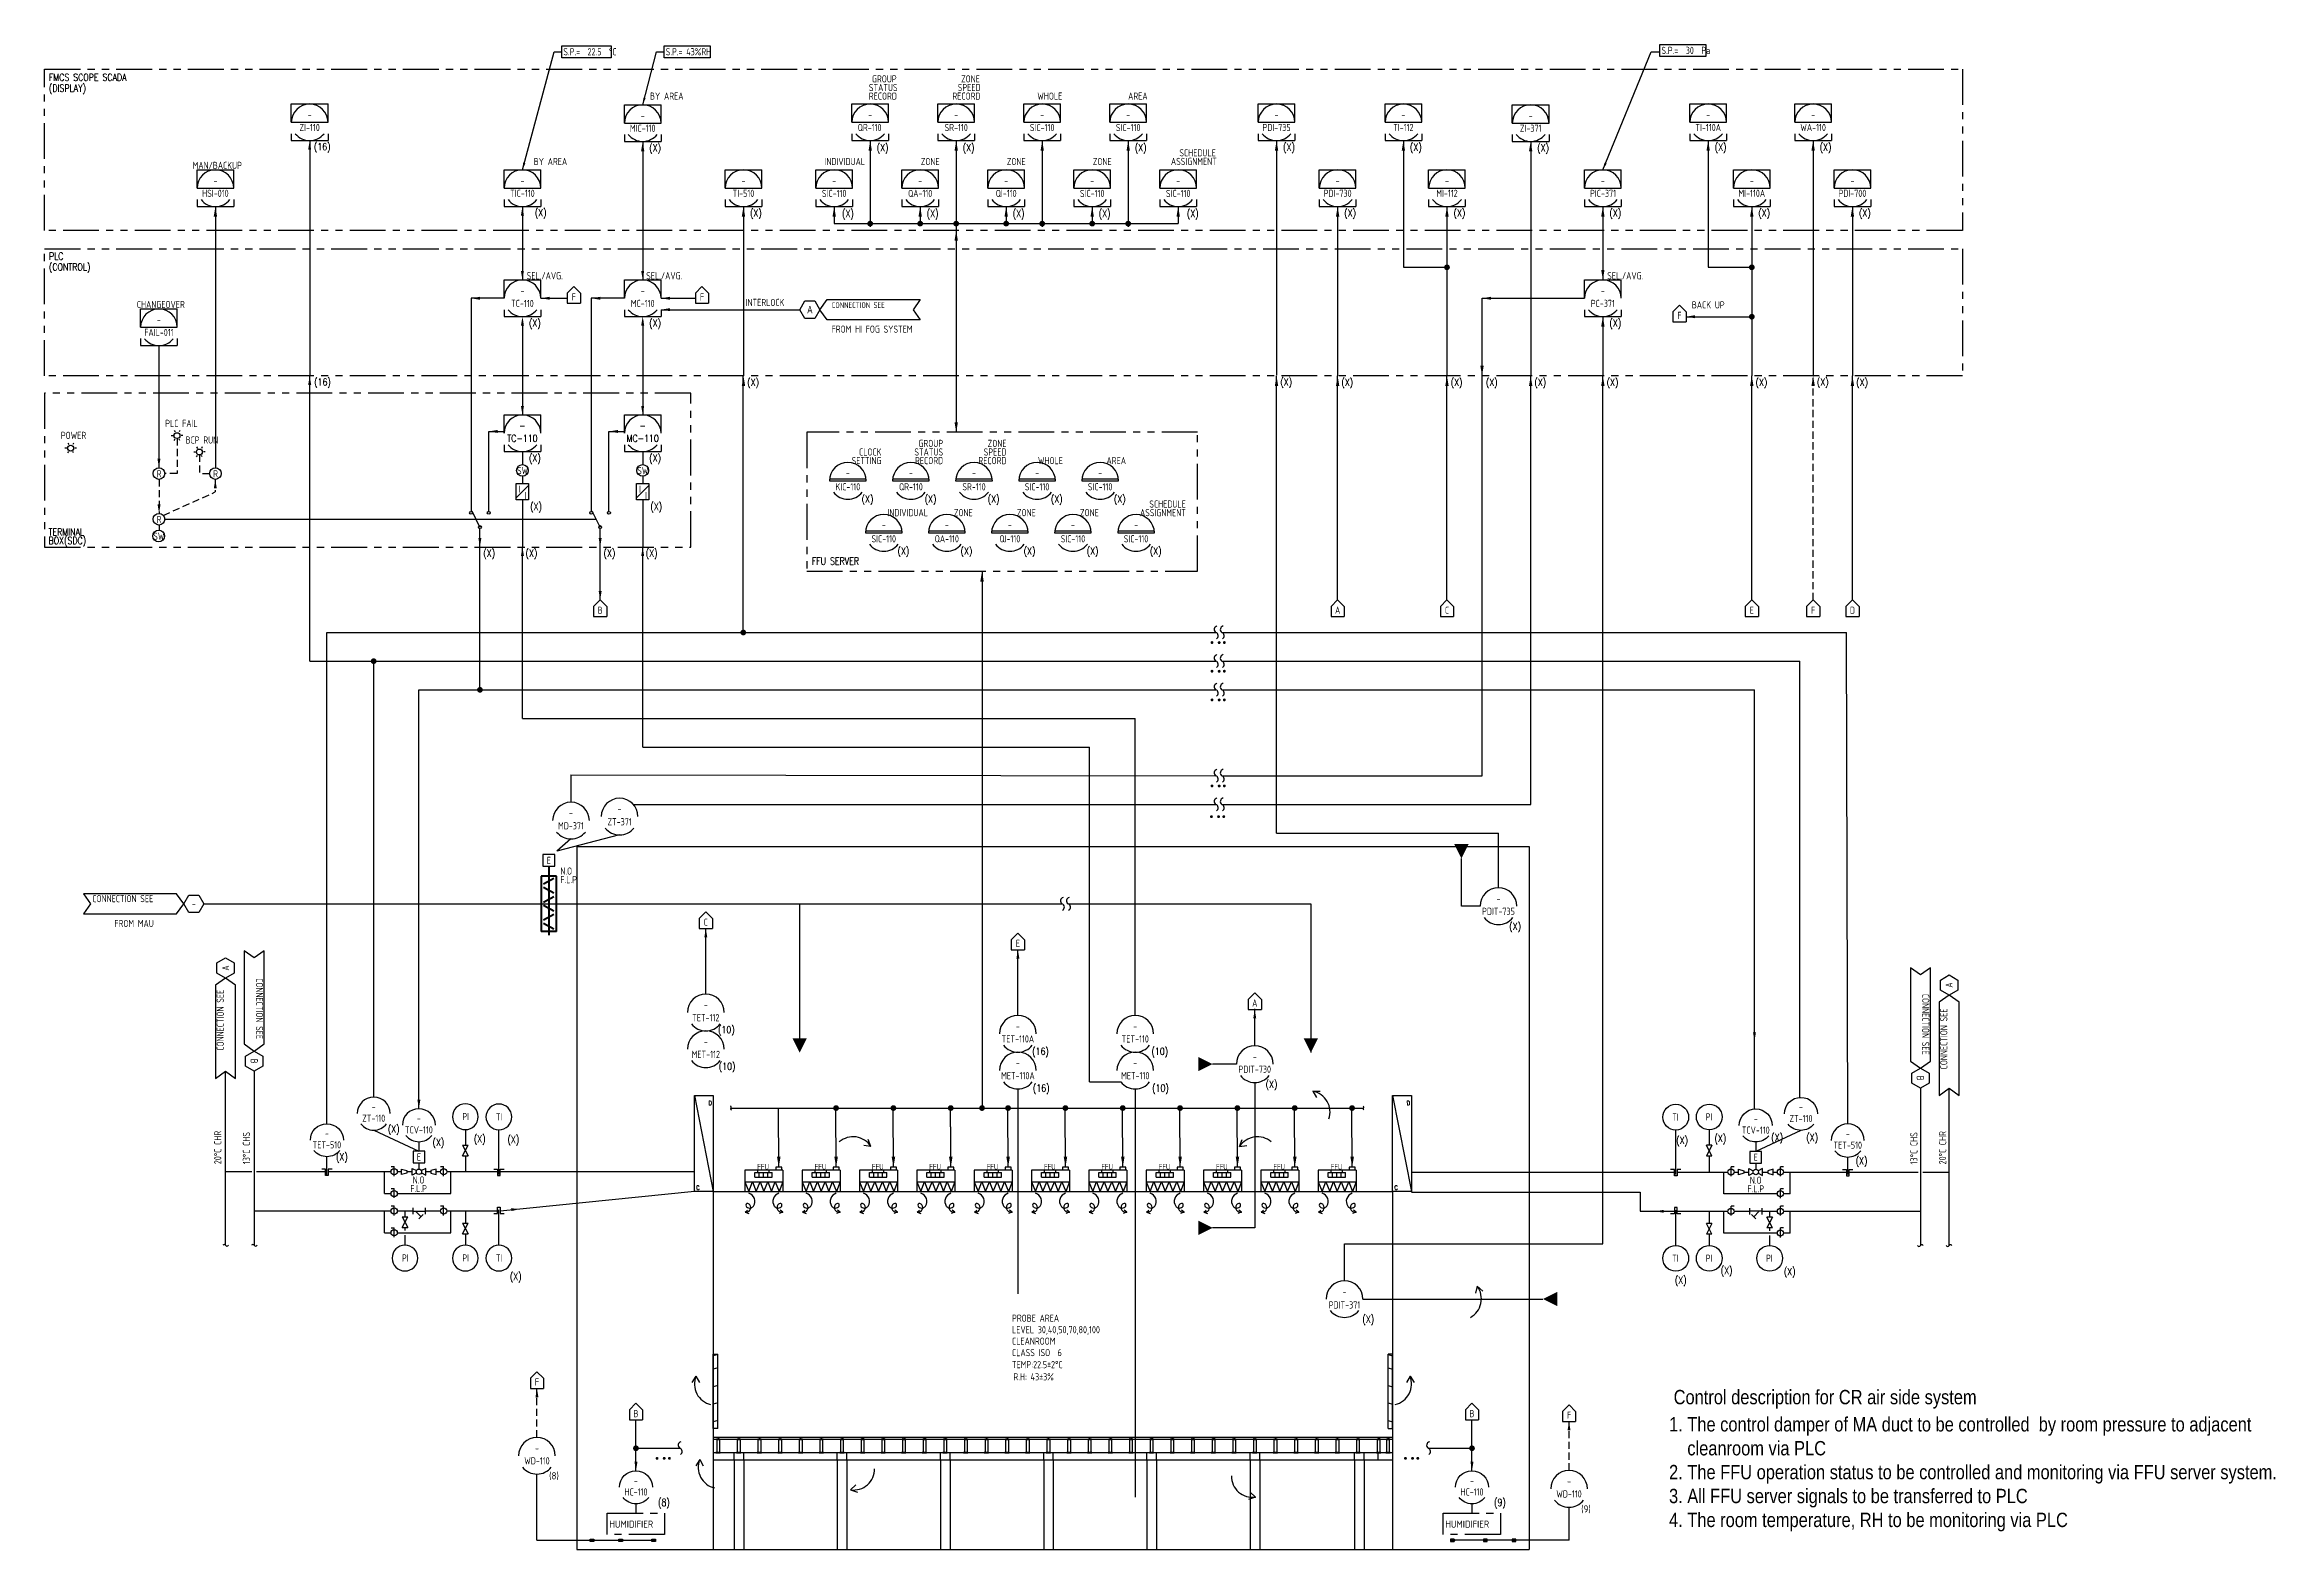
# Model space of a CAD drawing. Header units: millimetres. Extents: x 64 to 842, y 41 to 565.
import ezdxf
from ezdxf.enums import TextEntityAlignment as Align

# ---------------------------------------------------------------- set-up
doc = ezdxf.new("R2010")
doc.units = ezdxf.units.MM
doc.header["$LTSCALE"] = 10
doc.linetypes.add('HIDDEN', pattern=[0.375, 0.25, -0.125])
doc.linetypes.add('PHANTOM', pattern=[2.5, 1.25, -0.25, 0.25, -0.25, 0.25, -0.25])
doc.layers.get('defpoints').update_dxf_attribs({"color": 1})
for name, color, linetype in [('D-FL-F1', 2, 'Continuous'), ('DETL-03', 5, 'Continuous'), ('DETL-TXT', 3, 'Continuous'), ('I-INST', 160, 'Continuous'), ('I-INST-TAG', 3, 'Continuous'), ('I-MEQPM-COMP', 2, 'Continuous'), ('I-MMPIPE-DUCT', 140, 'Continuous'), ('I-MPAR-P1', 1, 'Continuous'), ('I-MPAR-P2', 3, 'Continuous'), ('I-MSPIPE-DUCT', 3, 'Continuous'), ('I-MTEXT', 3, 'Continuous'), ('I-PANL', 6, 'PHANTOM'), ('I-SGNL-ELECA', 3, 'FM-AUDIO_LINE'), ('I-SGNL-ELECC', 2, 'FM-D_LINE'), ('I-SGNL-ELECD', 11, 'HIDDEN'), ('I-SGNL-SOFT', 3, 'FM-O-LINE1'), ('M-CEQPM-FFU', 1, 'Continuous'), ('M-EXHS-TEXT', 3, 'Continuous'), ('M-HOTW-EQPM', 2, 'Continuous'), ('M-HVAC-DAPR', 3, 'Continuous'), ('NOTETEXT', 4, 'Continuous'), ('PANL-LCNT', 4, 'PHANTOM')]:
    doc.layers.add(name, color=color, linetype=linetype)
doc.styles.add('AA-TXT', font='isocp.shx', dxfattribs={"width": 0.8, "bigfont": 'chineset.shx'})
doc.styles.add('Arial_Narrow_4', font='ARIALN.TTF', dxfattribs={"height": 0.5})
doc.styles.add('BB-TXT', font='romand.shx', dxfattribs={"width": 0.8, "bigfont": 'CHINA.shx'})
doc.styles.add('dd-TXT', font='zcad.shx', dxfattribs={"width": 0.8, "bigfont": 'CHINA.shx'})
doc.styles.add('dim-txt', font='isocp.shx', dxfattribs={"width": 0.7, "bigfont": 'CHINESET.shx'})
doc.styles.add('ROMANS', font='romans.shx', dxfattribs={"width": 0.8})
doc.styles.add('STDTEXT', font='romans.shx')
doc.styles.add('SUBTITLE', font='ROMAND.SHX', dxfattribs={"width": 0.8, "bigfont": 'china.shx'})
doc.linetypes.add('FM-AUDIO_LINE', pattern='A,0.8,-0.1,["A",AA-TXT,S=0.2,R=0,X=0,Y=-0.1],-0.25', length=1.15)
doc.linetypes.add('FM-D_LINE', pattern='A,0.8,-0.1,["D",AA-TXT,S=0.2,R=0,X=0,Y=-0.1],-0.25', length=1.15)
doc.linetypes.add('FM-O-LINE1', pattern='A,0.8,-0.1,[133,ltypeshp.shx,S=0.1,R=0,X=-0.1,Y=0],-0.1', length=1)
doc.dimstyles.new('adim-10', dxfattribs={"dimscale": 10, "dimtxt": 0.25, "dimasz": 0.25, "dimexe": 0.1, "dimexo": 0.5, "dimgap": 0.15, "dimtad": 0, "dimdec": 4, "dimtxsty": 'dim-txt', "dimcen": 2.5, "dimclrd": 256, "dimclre": 256, "dimclrt": 256, "dimadec": 0, "dimazin": 0, "dimtfac": 1, "dimtmove": 0, "dimatfit": 3, "dimfxl": 1, "dimarcsym": 0})

msp = doc.modelspace()

# ---------------------------------------------------------------- texts
at = {"char_height": 5, "attachment_point": 1, "style": 'Arial_Narrow_4'}
for s, insert, width in [('Control description for CR air side system', (631.75, 96.22), 116.6239), ('1. The control damper of MA duct to be controlled  by room pressure to adjacent       \\P    cleanroom via PLC\\P2. The FFU operation status to be controlled and monitoring via FFU server system.\\P3. All FFU server signals to be transferred to PLC\\P4. The room temperature, RH to be monitoring via PLC{\\fArial|b0|i0|c136|p34;\\C1; }', (630.14, 86.73), 223.969)]:
    msp.add_mtext(s, dxfattribs=dict(at, insert=insert, width=width))
at = {"layer": 'DETL-TXT', "style": 'AA-TXT'}
for p in [(260.51, 48.15), (552.12, 48.15)]:
    msp.add_text('HUMIDIFIER', height=2.5, dxfattribs=at).set_placement(p)
at = {"layer": 'I-INST', "linetype": 'Continuous', "style": 'AA-TXT', "width": 0.8}
for height, p in [(2, (338.05, 473.58)), (2.5, (80.17, 266.33))]:
    msp.add_text('CONNECTION SEE', height=height, dxfattribs=at).set_placement(p)
at = {"layer": 'I-INST', "linetype": 'Continuous', "width": 0.8}
for s, style, p in [('A', 'dd-TXT', (330.45, 472.99)), ('-', 'AA-TXT', (115.57, 265.73))]:
    msp.add_text(s, height=2.5, dxfattribs=dict(at, style=style)).set_placement(p, align=Align.MIDDLE)
at = {"layer": 'I-INST', "linetype": 'Continuous', "style": 'AA-TXT', "width": 0.8}
for s, rotation, p in [('A', 90, (126.64, 243.38)), ('A', 90, (727.81, 237.44)), ('B', 270, (136.64, 210.88)), ('B', 270, (717.81, 204.94))]:
    msp.add_text(s, height=2.5, rotation=rotation, dxfattribs=at).set_placement(p, align=Align.MIDDLE)
for rotation, p in [(90, (126.04, 235.8)), (270, (137.23, 218.58)), (270, (718.4, 213.11)), (90, (727.22, 229.27))]:
    msp.add_text('CONNECTION SEE', height=2.5, rotation=rotation, dxfattribs=at).set_placement(p, align=Align.RIGHT)
at = {"layer": 'I-INST-TAG', "style": 'AA-TXT', "width": 0.8}
for s, p in [('S.P.=  22.5  %%DC', (244.45, 562.95)), ('S.P.= 43%%%RH', (280.16, 562.95)), ('S.P.=  30  Pa', (627.49, 563.43))]:
    msp.add_text(s, height=2.5, dxfattribs=at).set_placement(p, align=Align.MIDDLE_LEFT)
at = {"layer": 'I-INST-TAG', "width": 0.8}
for s, height, style, p in [('GROUP', 2.5, 'AA-TXT', (356.42, 553.49)), ('ZONE', 2.5, 'AA-TXT', (386.47, 553.49)), ('BY AREA', 2.5, 'AA-TXT', (280.53, 547.49)), ('STATUS', 2.5, 'AA-TXT', (356.04, 550.49)), ('RECORD', 2.5, 'AA-TXT', (355.9, 547.49)), ('RECORD', 2.5, 'AA-TXT', (385.05, 547.49)), ('SPEED', 2.5, 'AA-TXT', (386, 550.49)), ('WHOLE', 2.5, 'AA-TXT', (414.14, 547.49)), ('AREA', 2.5, 'AA-TXT', (444.85, 547.49)), ('ZI-110', 2.5, 'AA-TXT', (155.97, 536.55)), ('-', 2.5, 'AA-TXT', (155.97, 540.99)), ('MIC-110', 2.5, 'AA-TXT', (272.13, 536.27)), ('-', 2.5, 'AA-TXT', (272.13, 540.71)), ('QR-110', 2.5, 'AA-TXT', (351.3, 536.52)), ('-', 2.5, 'AA-TXT', (351.49, 540.99)), ('SR-110', 2.5, 'AA-TXT', (381.49, 536.52)), ('-', 2.5, 'AA-TXT', (381.49, 540.99)), ('SIC-110', 2.5, 'AA-TXT', (411.49, 536.52)), ('-', 2.5, 'AA-TXT', (411.49, 540.99)), ('SIC-110', 2.5, 'AA-TXT', (441.49, 536.52)), ('-', 2.5, 'AA-TXT', (441.49, 540.99)), ('PDI-735', 2.5, 'AA-TXT', (493.23, 536.55)), ('-', 2.5, 'AA-TXT', (493.23, 540.99)), ('TI-112', 2.5, 'AA-TXT', (537.47, 536.55)), ('-', 2.5, 'AA-TXT', (537.47, 540.99)), ('ZI-371', 2.5, 'AA-TXT', (581.87, 536.27)), ('-', 2.5, 'AA-TXT', (581.87, 540.71)), ('TI-110A', 2.5, 'AA-TXT', (643.79, 536.55)), ('-', 2.5, 'AA-TXT', (643.79, 540.99)), ('WA-110', 2.5, 'AA-TXT', (680.4, 536.55)), ('-', 2.5, 'AA-TXT', (680.4, 540.99)), ('MAN/BACKUP', 2.5, 'AA-TXT', (123.74, 523.32)), ('BY AREA', 2.5, 'AA-TXT', (239.96, 524.66)), ('INDIVIDUAL', 2.5, 'AA-TXT', (342.63, 524.66)), ('ZONE', 2.5, 'AA-TXT', (372.42, 524.66)), ('ZONE', 2.5, 'AA-TXT', (402.42, 524.66)), ('ZONE', 2.5, 'AA-TXT', (432.42, 524.66)), ('ASSIGNMENT', 2.5, 'AA-TXT', (464.38, 524.71)), ('SCHEDULE', 2.5, 'AA-TXT', (465.7, 527.71)), ('HSI-010', 2.5, 'AA-TXT', (123.08, 513.58)), ('-', 2.5, 'AA-TXT', (123.08, 518.02)), ('TIC-110', 2.5, 'AA-TXT', (230.18, 513.58)), ('-', 2.5, 'AA-TXT', (230.18, 518.02)), ('TI-510', 2.5, 'AA-TXT', (307.29, 513.58)), ('-', 2.5, 'AA-TXT', (307.29, 518.02)), ('SIC-110', 2.5, 'AA-TXT', (338.93, 513.55)), ('-', 2.5, 'AA-TXT', (338.93, 518.02)), ('QA-110', 2.5, 'AA-TXT', (368.93, 513.55)), ('-', 2.5, 'AA-TXT', (368.93, 518.02)), ('QI-110', 2.5, 'AA-TXT', (398.93, 513.55)), ('-', 2.5, 'AA-TXT', (398.93, 518.02)), ('SIC-110', 2.5, 'AA-TXT', (428.93, 513.55)), ('-', 2.5, 'AA-TXT', (428.93, 518.02)), ('SIC-110', 2.5, 'AA-TXT', (458.93, 513.55)), ('-', 2.5, 'AA-TXT', (458.93, 518.02)), ('PDI-730', 2.5, 'AA-TXT', (514.54, 513.58)), ('-', 2.5, 'AA-TXT', (514.54, 518.02)), ('MI-112', 2.5, 'AA-TXT', (552.68, 513.58)), ('-', 2.5, 'AA-TXT', (552.68, 518.02)), ('PIC-371', 2.5, 'AA-TXT', (607.12, 513.56)), ('-', 2.5, 'AA-TXT', (607.05, 518.02)), ('MI-110A', 2.5, 'AA-TXT', (659, 513.58)), ('-', 2.5, 'AA-TXT', (659, 518.02)), ('PDI-700', 2.5, 'AA-TXT', (694.11, 513.58)), ('-', 2.5, 'AA-TXT', (694.11, 518.02)), ('SEL./AVG.', 2.5, 'AA-TXT', (237.97, 484.84)), ('SEL./AVG.', 2.5, 'AA-TXT', (279.65, 484.84)), ('SEL./AVG.', 2.5, 'AA-TXT', (614.87, 484.84)), ('CHANGEOVER', 2.5, 'AA-TXT', (104.04, 474.81)), ('TC-110', 2.5, 'AA-TXT', (230.18, 475.18)), ('-', 2.5, 'AA-TXT', (230.18, 479.62)), ('F', 2.5, 'AA-TXT', (248.11, 477.43)), ('MC-110', 2.5, 'AA-TXT', (272.13, 475.18)), ('-', 2.5, 'AA-TXT', (272.13, 479.62)), ('F', 2.5, 'AA-TXT', (292.81, 477.43)), ('INTERLOCK', 2.5, 'AA-TXT', (314.8, 475.52)), ('PC-371', 2.5, 'AA-TXT', (607.05, 475.18)), ('-', 2.5, 'AA-TXT', (607.05, 479.62)), ('BACK UP', 2.5, 'AA-TXT', (643.81, 474.66)), ('-', 2.5, 'AA-TXT', (103.39, 469.51)), ('F', 2.5, 'AA-TXT', (633.78, 470.99)), ('FAIL-011', 2.5, 'AA-TXT', (103.39, 465.06)), ('TC-110', 2.5, 'ROMANS', (230.18, 428.09)), ('-', 2.5, 'ROMANS', (230.18, 432.53)), ('MC-110', 2.5, 'ROMANS', (272.13, 428.09)), ('-', 2.5, 'ROMANS', (272.13, 432.53)), ('R', 2.5, 'AA-TXT', (103.44, 415.77)), ('R', 2.5, 'AA-TXT', (123.13, 415.77)), ('SW', 2.5, 'AA-TXT', (230.23, 416.86)), ('SW', 2.5, 'AA-TXT', (272.17, 416.86)), ('KIC-110', 2.5, 'AA-TXT', (343.7, 411.23)), ('-', 2.5, 'AA-TXT', (343.7, 416.21)), ('QR-110', 2.5, 'AA-TXT', (365.7, 411.23)), ('-', 2.5, 'AA-TXT', (365.7, 416.21)), ('SR-110', 2.5, 'AA-TXT', (387.7, 411.23)), ('-', 2.5, 'AA-TXT', (387.7, 416.21)), ('SIC-110', 2.5, 'AA-TXT', (409.7, 411.23)), ('-', 2.5, 'AA-TXT', (409.7, 416.21)), ('SIC-110', 2.5, 'AA-TXT', (431.7, 411.23)), ('-', 2.5, 'AA-TXT', (431.7, 416.21)), ('I', 2.5, 'AA-TXT', (229.25, 410.42)), ('I', 2.5, 'AA-TXT', (231.32, 408.17)), ('I', 2.5, 'AA-TXT', (271.19, 410.42)), ('I', 2.5, 'AA-TXT', (273.26, 408.17)), ('R', 2.5, 'AA-TXT', (103.44, 399.84)), ('-', 2.5, 'AA-TXT', (356.22, 398.06)), ('-', 2.5, 'AA-TXT', (378.22, 398.06)), ('-', 2.5, 'AA-TXT', (400.22, 398.06)), ('-', 2.5, 'AA-TXT', (422.22, 398.06)), ('-', 2.5, 'AA-TXT', (444.22, 398.06)), ('SW', 2.5, 'AA-TXT', (103.35, 393.98)), ('SIC-110', 2.5, 'AA-TXT', (356.22, 393.09)), ('QA-110', 2.5, 'AA-TXT', (378.22, 393.09)), ('QI-110', 2.5, 'AA-TXT', (400.22, 393.09)), ('SIC-110', 2.5, 'AA-TXT', (422.22, 393.09)), ('SIC-110', 2.5, 'AA-TXT', (444.22, 393.09)), ('B', 2.5, 'AA-TXT', (257.29, 368.16)), ('A', 2.5, 'AA-TXT', (514.54, 368.16)), ('C', 2.5, 'AA-TXT', (552.68, 368.16)), ('E', 2.5, 'AA-TXT', (659, 368.16)), ('F', 2.5, 'AA-TXT', (680.4, 368.16)), ('D', 2.5, 'AA-TXT', (694.11, 368.16)), ('-', 2.5, 'AA-TXT', (247.12, 297.44)), ('-', 2.5, 'AA-TXT', (264.08, 298.84)), ('MD-371', 2.5, 'AA-TXT', (247.12, 292.99)), ('ZT-371', 2.5, 'AA-TXT', (264.08, 294.39)), ('E', 2.5, 'AA-TXT', (239.4, 280.9)), ('-', 2.5, 'AA-TXT', (570.63, 267.6)), ('C', 2.5, 'AA-TXT', (294.15, 259.39)), ('PDIT-735', 2.5, 'AA-TXT', (570.63, 263.15)), ('E', 2.5, 'AA-TXT', (403.01, 251.96)), ('TET-112', 2.5, 'AA-TXT', (294.15, 226.06)), ('-', 2.5, 'AA-TXT', (294.15, 230.5)), ('A', 2.5, 'AA-TXT', (485.63, 231.15)), ('TET-110A', 2.5, 'AA-TXT', (403.01, 218.64)), ('-', 2.5, 'AA-TXT', (403.01, 223.08)), ('TET-110', 2.5, 'AA-TXT', (443.95, 218.64)), ('-', 2.5, 'AA-TXT', (443.95, 223.08)), ('MET-112', 2.5, 'AA-TXT', (294.15, 213.26)), ('-', 2.5, 'AA-TXT', (294.15, 217.7)), ('-', 2.5, 'AA-TXT', (403.01, 210.28)), ('-', 2.5, 'AA-TXT', (443.95, 210.28)), ('-', 2.5, 'AA-TXT', (485.63, 212.5)), ('MET-110A', 2.5, 'AA-TXT', (403.01, 205.83)), ('MET-110', 2.5, 'AA-TXT', (443.95, 205.83)), ('PDIT-730', 2.5, 'AA-TXT', (485.63, 208.06)), ('-', 2.5, 'AA-TXT', (178.3, 194.98)), ('-', 2.5, 'AA-TXT', (676.15, 194.89)), ('ZT-110', 2.5, 'AA-TXT', (178.3, 190.98)), ('TCV-110', 2.5, 'AA-TXT', (194.06, 186.93)), ('-', 2.5, 'AA-TXT', (194.06, 190.93)), ('PI', 2.5, 'AA-TXT', (210.38, 191.55)), ('TI', 2.5, 'AA-TXT', (222.08, 191.47)), ('TI', 2.5, 'AA-TXT', (632.37, 191.39)), ('PI', 2.5, 'AA-TXT', (644.07, 191.47)), ('TCV-110', 2.5, 'AA-TXT', (660.38, 186.85)), ('-', 2.5, 'AA-TXT', (660.38, 190.84)), ('ZT-110', 2.5, 'AA-TXT', (676.15, 190.89)), ('TET-510', 2.5, 'AA-TXT', (161.97, 181.7)), ('-', 2.5, 'AA-TXT', (161.97, 185.69)), ('TET-510', 2.5, 'AA-TXT', (692.48, 181.61)), ('-', 2.5, 'AA-TXT', (692.48, 185.61)), ('E', 2.5, 'AA-TXT', (194.07, 177.46)), ('FFU', 2, 'AA-TXT', (314.14, 174.07)), ('FFU', 2, 'AA-TXT', (334.14, 174.07)), ('FFU', 2, 'AA-TXT', (354.14, 174.07)), ('FFU', 2, 'AA-TXT', (374.14, 174.07)), ('FFU', 2, 'AA-TXT', (394.14, 174.07)), ('FFU', 2, 'AA-TXT', (414.14, 174.07)), ('FFU', 2, 'AA-TXT', (434.14, 174.07)), ('FFU', 2, 'AA-TXT', (454.14, 174.07)), ('FFU', 2, 'AA-TXT', (474.14, 174.07)), ('FFU', 2, 'AA-TXT', (494.14, 174.07)), ('FFU', 2, 'AA-TXT', (514.14, 174.07)), ('E', 2.5, 'AA-TXT', (660.38, 177.37)), ('PI', 2.5, 'AA-TXT', (189.33, 142.24)), ('PI', 2.5, 'AA-TXT', (210.38, 142.25)), ('TI', 2.5, 'AA-TXT', (222.08, 142.25)), ('TI', 2.5, 'AA-TXT', (632.37, 142.16)), ('PI', 2.5, 'AA-TXT', (644.07, 142.16)), ('PI', 2.5, 'AA-TXT', (665.12, 142.16)), ('PDIT-371', 2.5, 'AA-TXT', (516.93, 125.86)), ('-', 2.5, 'AA-TXT', (516.93, 130.57)), ('F', 2.5, 'AA-TXT', (235.25, 98.98)), ('B', 2.5, 'AA-TXT', (269.78, 87.95)), ('B', 2.5, 'AA-TXT', (561.4, 87.95)), ('F', 2.5, 'AA-TXT', (595.25, 87.44)), ('WD-110', 2.5, 'AA-TXT', (235.25, 71.48)), ('-', 2.5, 'AA-TXT', (235.25, 75.92)), ('-', 2.5, 'AA-TXT', (269.78, 64.63)), ('-', 2.5, 'AA-TXT', (561.4, 64.63)), ('-', 2.5, 'AA-TXT', (595.25, 64.38)), ('HC-110', 2.5, 'AA-TXT', (269.78, 60.64)), ('HC-110', 2.5, 'AA-TXT', (561.4, 60.64)), ('WD-110', 2.5, 'AA-TXT', (595.25, 59.94))]:
    msp.add_text(s, height=height, dxfattribs=dict(at, style=style)).set_placement(p, align=Align.MIDDLE)
at = {"layer": 'I-INST-TAG', "style": 'STDTEXT', "width": 0.8}
for s, p in [('(16)', (157.44, 531.1)), ('(16)', (157.54, 449.01)), ('(X)', (308.6, 448.91)), ('(X)', (494.54, 449.04)), ('(X)', (515.85, 448.91)), ('(X)', (553.99, 448.91)), ('(X)', (566.23, 448.91)), ('(X)', (583.18, 448.91)), ('(X)', (608.37, 448.91)), ('(X)', (660.31, 448.91)), ('(X)', (681.71, 449.04)), ('(X)', (695.43, 448.91)), ('(X)', (216.53, 389.31)), ('(X)', (231.26, 389.31)), ('(X)', (258.47, 389.31)), ('(X)', (273.2, 389.31))]:
    msp.add_text(s, height=2.5, dxfattribs=at).set_placement(p, align=Align.TOP_LEFT)
at = {"layer": 'I-INST-TAG', "width": 0.8}
for s, style, p in [('(X)', 'STDTEXT', (278.53, 530.66)), ('(X)', 'STDTEXT', (357.89, 530.75)), ('(X)', 'STDTEXT', (387.89, 530.75)), ('(X)', 'STDTEXT', (447.89, 530.75)), ('(X)', 'STDTEXT', (499.63, 530.94)), ('(X)', 'STDTEXT', (543.87, 530.94)), ('(X)', 'STDTEXT', (588.27, 530.66)), ('(X)', 'STDTEXT', (650.19, 530.94)), ('(X)', 'STDTEXT', (686.8, 530.94)), ('(X)', 'STDTEXT', (238.6, 508.07)), ('(X)', 'STDTEXT', (313.69, 507.97)), ('(X)', 'STDTEXT', (345.8, 507.78)), ('(X)', 'STDTEXT', (375.33, 507.78)), ('(X)', 'STDTEXT', (405.33, 507.78)), ('(X)', 'STDTEXT', (435.33, 507.78)), ('(X)', 'STDTEXT', (466.05, 507.78)), ('(X)', 'STDTEXT', (520.94, 507.97)), ('(X)', 'STDTEXT', (559.08, 507.97)), ('(X)', 'STDTEXT', (613.46, 507.97)), ('(X)', 'STDTEXT', (665.4, 507.97)), ('(X)', 'STDTEXT', (700.51, 507.97)), ('(X)', 'STDTEXT', (236.58, 469.57)), ('(X)', 'STDTEXT', (278.53, 469.57)), ('(X)', 'STDTEXT', (613.46, 469.57)), ('(X)', 'STDTEXT', (236.58, 422.48)), ('(X)', 'STDTEXT', (278.53, 422.48)), ('SETTING', 'AA-TXT', (355.42, 421.6)), ('CLOCK', 'AA-TXT', (355.42, 424.6)), ('STATUS', 'AA-TXT', (376.92, 424.6)), ('RECORD', 'AA-TXT', (376.92, 421.6)), ('GROUP', 'AA-TXT', (376.92, 427.6)), ('RECORD', 'AA-TXT', (399.03, 421.6)), ('SPEED', 'AA-TXT', (399.03, 424.6)), ('ZONE', 'AA-TXT', (399.03, 427.6)), ('WHOLE', 'AA-TXT', (418.72, 421.6)), ('AREA', 'AA-TXT', (440.72, 421.6)), ('(X)', 'STDTEXT', (236.98, 405.57)), ('(X)', 'STDTEXT', (278.93, 405.57)), ('(X)', 'STDTEXT', (352.61, 408.21)), ('(X)', 'STDTEXT', (374.61, 408.21)), ('(X)', 'STDTEXT', (396.61, 408.21)), ('(X)', 'STDTEXT', (418.61, 408.21)), ('(X)', 'STDTEXT', (440.61, 408.21)), ('SCHEDULE', 'AA-TXT', (461.59, 406.45)), ('INDIVIDUAL', 'AA-TXT', (371.63, 403.45)), ('ZONE', 'AA-TXT', (387.24, 403.45)), ('ZONE', 'AA-TXT', (409.24, 403.45)), ('ZONE', 'AA-TXT', (431.24, 403.45)), ('ASSIGNMENT', 'AA-TXT', (461.59, 403.45)), ('(X)', 'STDTEXT', (365.13, 390.07)), ('(X)', 'STDTEXT', (387.13, 390.07)), ('(X)', 'STDTEXT', (409.13, 390.07)), ('(X)', 'STDTEXT', (431.13, 390.07)), ('(X)', 'STDTEXT', (453.13, 390.07)), ('(X)', 'STDTEXT', (578.52, 259.17)), ('(10)', 'STDTEXT', (304.24, 223.13)), ('(10)', 'STDTEXT', (304.49, 210.33)), ('(16)', 'STDTEXT', (413.81, 215.54)), ('(10)', 'STDTEXT', (455.42, 215.54)), ('(16)', 'STDTEXT', (414.06, 202.74)), ('(10)', 'STDTEXT', (455.67, 202.74)), ('(X)', 'STDTEXT', (493.53, 204.08)), ('(X)', 'STDTEXT', (187.33, 188.49)), ('(X)', 'STDTEXT', (169.28, 178.77)), ('(X)', 'STDTEXT', (202.93, 183.83)), ('(X)', 'STDTEXT', (217.33, 185.04)), ('(X)', 'STDTEXT', (229.08, 184.84)), ('(X)', 'STDTEXT', (636.76, 184.51)), ('(X)', 'STDTEXT', (650.09, 185.21)), ('(X)', 'STDTEXT', (669.91, 185.51)), ('(X)', 'STDTEXT', (682.14, 185.51)), ('(X)', 'STDTEXT', (699.36, 177.35)), ('(X)', 'STDTEXT', (229.89, 137.04)), ('(X)', 'STDTEXT', (636.26, 135.76)), ('(X)', 'STDTEXT', (652.28, 139.14)), ('(X)', 'STDTEXT', (674.28, 138.74)), ('(X)', 'STDTEXT', (527.3, 122.14)), ('(8)', 'STDTEXT', (281.59, 58.22)), ('(9)', 'STDTEXT', (573.2, 58.22))]:
    msp.add_text(s, height=2.5, dxfattribs=dict(at, style=style)).set_placement(p, align=Align.TOP_RIGHT)
for s, style, p in [('POWER', 'AA-TXT', (69.17, 427.91)), ('PLC FAIL', 'AA-TXT', (105.57, 432.08)), ('BCP RUN', 'AA-TXT', (112.69, 426.28)), ('FFU SERVER', 'SUBTITLE', (331.13, 384.04))]:
    msp.add_text(s, height=2.5, dxfattribs=dict(at, style=style)).set_placement(p)
at = {"layer": 'I-INST-TAG', "style": 'AA-TXT'}
for s, p in [('(8)', (239.5, 65.01)), ('(9)', (599.5, 53.47))]:
    msp.add_text(s, height=2.5, dxfattribs=at).set_placement(p)
at = {"layer": 'I-MEQPM-COMP', "style": 'STDTEXT', "text_generation_flag": 2, "width": 0.8}
for s, p in [('D', (295.06, 197.02)), ('D', (538.6, 197.02)), ('C', (290.77, 167.48)), ('C', (534.3, 167.48))]:
    msp.add_text(s, height=1.5, rotation=181.66071, dxfattribs=at).set_placement(p)
at = {"layer": 'I-MTEXT', "style": 'AA-TXT', "width": 0.8}
for s, p in [('20%%DC CHR', (125.15, 174.96)), ('13%%DC CHS', (135.15, 174.96)), ('13%%DC CHS', (716.81, 174.88)), ('20%%DC CHR', (726.81, 174.88))]:
    msp.add_text(s, height=2.5, rotation=90, dxfattribs=at).set_placement(p)
for s, p in [('PROBE AREA', (400.96, 119.99)), ('LEVEL 30,40,50,70,80,100', (400.96, 115.99)), ('CLEANROOM', (400.96, 111.99)), ('CLASS ISO  6', (400.96, 107.99)), ('TEMP:22.5%%P2%%DC', (400.93, 103.8)), ('R.H: 43%%P3%%%', (401.45, 99.54))]:
    msp.add_text(s, height=2.5, dxfattribs=at).set_placement(p)
at = {"layer": 'M-EXHS-TEXT', "style": 'AA-TXT', "width": 0.8}
for s, p in [('N.O', (243.4, 275.95)), ('F.L.P', (243.4, 272.95))]:
    msp.add_text(s, height=2.5, dxfattribs=at).set_placement(p)
at = {"layer": 'NOTETEXT', "style": 'AA-TXT', "width": 0.8}
msp.add_text('FROM HI FOG SYSTEM ', height=2.5, dxfattribs=at).set_placement((338.01, 464.96))
msp.add_text('FROM MAU', height=2.5, dxfattribs=at).set_placement((101.6, 260.17), align=Align.TOP_RIGHT)
at = {"layer": 'PANL-LCNT', "style": 'BB-TXT', "width": 0.8}
for s, p in [('FMCS SCOPE SCADA ', (65.01, 552.77)), ('(DISPLAY)', (65.01, 548.99)), ('PLC', (65.01, 490.39)), ('(CONTROL)', (65.01, 486.62)), ('TERMINAL', (64.88, 394.21)), ('BOX(SDC)', (64.88, 391.21))]:
    msp.add_text(s, height=2.5, dxfattribs=at).set_placement(p)

# ---------------------------------------------------------------- blocks, each defined once
blk = doc.blocks.new('RAF-1')
for p, q in [((-4.2, -44.2), (-6.3, -44.2)), ((-6.3, -44.2), (-6.3, -45)), ((-6.3, -45), (6.1, -45)), ((-4.2, -44.2), (4.2, -44.2)), ((-4, -6.5), (4, -6.5)), ((-4, -6.5), (-4, -43.7)), ((4, -43.7), (-4, -43.7)), ((-3.7, -6.5), (-3.7, -5.6)), ((-3.7, -5.6), (3.7, -5.6)), ((-3.6, -3.6), (-3.6, -5.6)), ((-3.6, -3.6), (-3.1, -3.6)), ((-3.6, -43.7), (-3.6, -44.2)), ((-3.1, -3.6), (-3.1, -4)), ((-3.1, -4), (-0.3, -4)), ((0, 0), (-0.6, -4)), ((-0.3, -3.6), (-0.4, -5.6)), ((-0.3, -3.6), (0.3, -3.6)), ((0, 0), (0.6, -4)), ((0.3, -3.6), (0.4, -5.6)), ((0.3, -4), (3.1, -4)), ((3.1, -3.6), (3.1, -4)), ((3.6, -3.6), (3.1, -3.6)), ((3.6, -3.6), (3.6, -5.6)), ((3.7, -6.5), (3.7, -5.6)), ((3.7, -43.7), (3.7, -44.2)), ((4, -6.5), (4, -43.7)), ((4.4, -44.2), (4.2, -44.2)), ((6.1, -44.2), (4.4, -44.2)), ((6, -45), (6.2, -45)), ((6.1, -45), (6.1, -44.2))]:
    blk.add_line(p, q)
blk = doc.blocks.new('A$C797F6660')
at = {"layer": 'defpoints'}
for p in [(0, -3.48), (0, -8.46)]:
    blk.add_point(p, dxfattribs=at)
at = {"layer": 'I-INST', "linetype": 'Continuous'}
for p, q in [((-6.4, -6.4), (6.4, -6.4)), ((-6.36, -5.65), (6.36, -5.65))]:
    blk.add_line(p, q, dxfattribs=at)
at = {"layer": 'I-INST'}
for start, end in [(0, 180), (218.48923, 321.51077)]:
    blk.add_arc((0, -6.4), 6.4, start, end, dxfattribs=at)
blk = doc.blocks.new('A$C23AD5D27')
at = {"layer": 'defpoints'}
for p in [(0, 9.05), (0, 4.61)]:
    blk.add_point(p, dxfattribs=at)
at = {"layer": 'I-INST'}
for p, q in [((-6.4, 12.8), (6.4, 12.8)), ((-6.4, 6.4), (-6.4, 12.8)), ((6.4, 6.4), (6.4, 12.8)), ((-6.4, 2.42), (-6.4, 0)), ((6.4, 2.42), (6.4, 0)), ((-6.4, 0), (6.4, 0))]:
    blk.add_line(p, q, dxfattribs=at)
at = {"layer": 'I-INST', "linetype": 'Continuous'}
blk.add_line((-6.4, 6.4), (6.4, 6.4), dxfattribs=at)
at = {"layer": 'I-INST'}
for start, end in [(0, 180), (218.48923, 321.51077)]:
    blk.add_arc((0, 6.4), 6.4, start, end, dxfattribs=at)
blk = doc.blocks.new('A$C69555BEA')
at = {"layer": 'defpoints'}
for p in [(0, 9.05), (0, 4.61)]:
    blk.add_point(p, dxfattribs=at)
at = {"layer": 'I-INST'}
for p, q in [((-6.4, 12.8), (6.4, 12.8)), ((-6.4, 6.4), (-6.4, 12.8)), ((6.4, 6.4), (6.4, 12.8)), ((-6.4, 2.42), (-6.4, 0)), ((6.4, 2.42), (6.4, 0)), ((-6.4, 0), (6.4, 0))]:
    blk.add_line(p, q, dxfattribs=at)
for start, end in [(0, 180), (218.48923, 321.51077)]:
    blk.add_arc((0, 6.4), 6.4, start, end, dxfattribs=at)
blk = doc.blocks.new('A$C2FE43E4E')
blk.add_lwpolyline([(-2.16, 5.76), (2.16, 5.76), (2.16, 0), (-2.16, 0)], close=True)
blk = doc.blocks.new('A$C25D17942')
at = {"layer": 'defpoints'}
for p in [(0, -3.75), (0, -8.19)]:
    blk.add_point(p, dxfattribs=at)
at = {"layer": 'I-INST'}
for start, end in [(0, 180), (218.48923, 321.51077)]:
    blk.add_arc((0, -6.4), 6.4, start, end, dxfattribs=at)
blk = doc.blocks.new('GAUGE-CRL')
at = {"color": 5}
blk.add_circle((0, 5), 5, dxfattribs=at)
blk = doc.blocks.new('A$C2CD672AE')
at = {"layer": 'I-INST-TAG', "style": 'AA-TXT', "width": 0.8}
for s, p in [('F.L.P', (0, -5.85)), ('N.O', (0, -2.85))]:
    blk.add_text(s, height=2.5, dxfattribs=at).set_placement(p, align=Align.MIDDLE)
blk = doc.blocks.new('A$C4E45323B')
at = {"layer": 'I-INST'}
for p, q in [((0, 5.81), (-2.3, 3.51)), ((-2.3, 3.51), (-2.3, 0)), ((-2.3, 0), (2.3, 0)), ((2.3, 3.51), (0, 5.81)), ((2.3, 3.51), (2.3, 0))]:
    blk.add_line(p, q, dxfattribs=at)

# ---------------------------------------------------------------- linework, layer by layer
at = {"layer": 'D-FL-F1'}
for p, q in [((533.73, 79.67), (296.77, 79.67)), ((413.62, 79.67), (296.77, 79.67)), ((296.77, 78.99), (533.73, 78.99)), ((296.77, 78.99), (413.62, 78.99)), ((533.73, 74.27), (296.77, 74.27)), ((420.82, 74.27), (296.77, 74.27)), ((296.77, 71.87), (533.73, 71.87)), ((304, 71.87), (304, 74.27)), ((307.36, 71.87), (307.36, 74.27)), ((340, 71.87), (340, 74.27)), ((343.36, 71.87), (343.36, 74.27)), ((376, 71.87), (376, 74.27)), ((379.36, 71.87), (379.36, 74.27)), ((412, 71.87), (412, 74.27)), ((415.36, 71.87), (415.36, 74.27)), ((448, 71.87), (448, 74.27)), ((451.36, 71.87), (451.36, 74.27)), ((484, 71.87), (484, 74.27)), ((487.36, 71.87), (487.36, 74.27)), ((520.45, 71.87), (520.45, 74.27)), ((523.82, 71.87), (523.82, 74.27)), ((528.63, 71.87), (528.63, 74.27))]:
    msp.add_line(p, q, dxfattribs=at)
for points in [[(304, 71.87), (304, 40.61)], [(307.36, 71.87), (307.36, 40.61)], [(340, 71.87), (340, 40.61)], [(343.36, 71.87), (343.36, 40.61)], [(376, 71.87), (376, 40.61)], [(379.36, 71.87), (379.36, 40.61)], [(412, 71.87), (412, 40.61)], [(415.36, 71.87), (415.36, 40.61)], [(448, 71.87), (448, 40.61)], [(451.36, 71.87), (451.36, 40.61)], [(484, 71.87), (484, 40.61)], [(487.36, 71.87), (487.36, 40.61)], [(520.45, 71.87), (520.45, 40.61)], [(523.82, 71.87), (523.82, 40.61)]]:
    msp.add_lwpolyline(points, dxfattribs=at)
at = {"layer": 'DETL-03'}
for p, q in [((235.25, 55.33), (235.25, 66.87)), ((235.25, 43.79), (235.25, 55.33)), ((595.25, 43.79), (595.25, 55.33))]:
    msp.add_line(p, q, dxfattribs=at)
at = {"layer": 'I-INST', "linetype": 'Continuous'}
for p, q in [((333.95, 472.99), (336.45, 476.49)), ((336.45, 476.49), (368.95, 476.49)), ((368.95, 476.49), (366.45, 472.99)), ((336.45, 469.49), (333.95, 472.99)), ((368.95, 469.49), (336.45, 469.49)), ((366.45, 472.99), (368.95, 469.49)), ((109.57, 269.23), (77.07, 269.23)), ((77.07, 269.23), (79.57, 265.73)), ((79.57, 265.73), (77.07, 262.23)), ((112.07, 265.73), (109.57, 269.23)), ((109.57, 262.23), (112.07, 265.73)), ((77.07, 262.23), (109.57, 262.23)), ((133.14, 249.38), (133.14, 216.88)), ((136.64, 246.88), (133.14, 249.38)), ((140.14, 249.38), (136.64, 246.88)), ((140.14, 216.88), (140.14, 249.38)), ((714.31, 243.44), (714.31, 210.94)), ((717.81, 240.94), (714.31, 243.44)), ((721.31, 243.44), (717.81, 240.94)), ((721.31, 210.94), (721.31, 243.44)), ((126.64, 239.88), (123.14, 237.38)), ((123.14, 237.38), (123.14, 204.88)), ((130.14, 237.38), (126.64, 239.88)), ((130.14, 204.88), (130.14, 237.38)), ((727.81, 233.94), (724.31, 231.44)), ((731.31, 231.44), (727.81, 233.94)), ((724.31, 231.44), (724.31, 198.94)), ((731.31, 198.94), (731.31, 231.44)), ((133.14, 216.88), (136.64, 214.38)), ((136.64, 214.38), (140.14, 216.88)), ((714.31, 210.94), (717.81, 208.44)), ((717.81, 208.44), (721.31, 210.94)), ((123.14, 204.88), (126.64, 207.38)), ((126.64, 207.38), (130.14, 204.88)), ((724.31, 198.94), (727.81, 201.44)), ((727.81, 201.44), (731.31, 198.94))]:
    msp.add_line(p, q, dxfattribs=at)
at = {"layer": 'I-INST'}
for p, q in [((264.08, 289.79), (242.17, 284.12)), ((247.12, 288.38), (242.17, 284.12)), ((237.34, 282.96), (237.34, 278.84)), ((241.46, 282.96), (237.34, 282.96)), ((241.46, 278.84), (241.46, 282.96)), ((557.73, 264.94), (557.73, 281.58)), ((237.34, 278.84), (241.46, 278.84)), ((564.23, 264.94), (557.73, 264.94)), ((479.23, 209.85), (470.9, 209.85)), ((485.63, 203.45), (485.63, 152.75)), ((403.01, 201.23), (403.01, 129.78)), ((443.95, 201.23), (443.95, 58.84)), ((178.3, 186.83), (194.06, 179.51)), ((192.01, 179.51), (192.01, 175.4)), ((196.12, 179.51), (192.01, 179.51)), ((194.06, 182.78), (194.06, 179.51)), ((196.12, 175.4), (196.12, 179.51)), ((658.32, 179.43), (658.32, 175.32)), ((662.44, 179.43), (658.32, 179.43)), ((676.15, 186.75), (660.38, 179.43)), ((660.38, 182.7), (660.38, 179.43)), ((662.44, 175.32), (662.44, 179.43)), ((161.52, 173.2), (160.17, 173.2)), ((161.52, 170.95), (161.52, 173.2)), ((162.42, 173.2), (162.42, 170.95)), ((163.77, 173.2), (162.42, 173.2)), ((192.01, 175.4), (196.12, 175.4)), ((194.07, 175.4), (194.07, 173.26)), ((658.32, 175.32), (662.44, 175.32)), ((660.38, 175.32), (660.38, 173.17)), ((690.68, 173.12), (692.03, 173.12)), ((692.03, 173.12), (692.03, 170.87)), ((692.93, 170.87), (692.93, 173.12)), ((692.93, 173.12), (694.28, 173.12)), ((162.42, 170.95), (161.52, 170.95)), ((692.03, 170.87), (692.93, 170.87)), ((485.63, 152.75), (470.92, 152.75)), ((523.33, 127.92), (586.17, 127.92)), ((269.78, 56.49), (269.78, 53.22)), ((561.4, 56.49), (561.4, 53.22)), ((235.25, 43.79), (275.06, 43.79)), ((253.86, 44.19), (255.06, 44.19)), ((253.86, 43.39), (253.86, 44.19)), ((255.06, 43.39), (253.86, 43.39)), ((254.16, 44.19), (254.16, 43.39)), ((254.46, 44.19), (254.46, 43.39)), ((254.76, 44.19), (254.76, 43.39)), ((255.06, 44.19), (255.06, 43.39)), ((263.86, 44.19), (265.06, 44.19)), ((263.86, 43.39), (263.86, 44.19)), ((265.06, 43.39), (263.86, 43.39)), ((264.16, 44.19), (264.16, 43.39)), ((264.46, 44.19), (264.46, 43.39)), ((264.76, 44.19), (264.76, 43.39)), ((265.06, 44.19), (265.06, 43.39)), ((275.06, 43.99), (275.36, 43.99)), ((275.06, 43.59), (275.06, 43.99)), ((275.36, 43.59), (275.06, 43.59)), ((275.36, 44.19), (276.56, 44.19)), ((275.36, 43.39), (275.36, 44.19)), ((276.56, 43.39), (275.36, 43.39)), ((275.66, 44.19), (275.66, 43.39)), ((275.96, 44.19), (275.96, 43.39)), ((276.26, 44.19), (276.26, 43.39)), ((276.56, 44.19), (276.56, 43.39)), ((555.14, 44.19), (553.94, 44.19)), ((553.94, 44.19), (553.94, 43.39)), ((553.94, 43.39), (555.14, 43.39)), ((554.24, 44.19), (554.24, 43.39)), ((554.54, 44.19), (554.54, 43.39)), ((554.84, 44.19), (554.84, 43.39)), ((555.14, 43.39), (555.14, 44.19)), ((555.44, 43.99), (555.14, 43.99)), ((555.14, 43.59), (555.44, 43.59)), ((555.44, 43.59), (555.44, 43.99)), ((595.25, 43.79), (555.44, 43.79)), ((566.64, 44.19), (565.44, 44.19)), ((565.44, 44.19), (565.44, 43.39)), ((565.44, 43.39), (566.64, 43.39)), ((565.74, 44.19), (565.74, 43.39)), ((566.04, 44.19), (566.04, 43.39)), ((566.34, 44.19), (566.34, 43.39)), ((566.64, 43.39), (566.64, 44.19)), ((576.64, 44.19), (575.44, 44.19)), ((575.44, 44.19), (575.44, 43.39)), ((575.44, 43.39), (576.64, 43.39)), ((575.74, 44.19), (575.74, 43.39)), ((576.04, 44.19), (576.04, 43.39)), ((576.34, 44.19), (576.34, 43.39)), ((576.64, 43.39), (576.64, 44.19))]:
    msp.add_line(p, q, dxfattribs=at)
for points in [[(243.91, 564.96), (261.12, 564.96), (261.12, 560.87), (243.91, 560.87)], [(279.61, 564.96), (295.62, 564.96), (295.62, 560.87), (279.61, 560.87)], [(626.94, 565.44), (642.94, 565.44), (642.94, 561.35), (626.94, 561.35)]]:
    msp.add_lwpolyline(points, close=True, dxfattribs=at)
at = {"layer": 'I-INST', "linetype": 'Continuous'}
for points in [[(333.95, 472.99), (332.2, 469.96), (328.7, 469.96), (326.95, 472.99), (328.7, 476.02), (332.2, 476.02)], [(119.07, 265.73), (117.32, 262.7), (113.82, 262.7), (112.07, 265.73), (113.82, 268.76), (117.32, 268.76)], [(126.64, 246.88), (129.67, 245.13), (129.67, 241.63), (126.64, 239.88), (123.61, 241.63), (123.61, 245.13)], [(727.81, 240.94), (730.84, 239.19), (730.84, 235.69), (727.81, 233.94), (724.78, 235.69), (724.78, 239.19)], [(136.64, 207.38), (133.61, 209.13), (133.61, 212.63), (136.64, 214.38), (139.67, 212.63), (139.67, 209.13)], [(717.81, 201.44), (714.78, 203.19), (714.78, 206.69), (717.81, 208.44), (720.84, 206.69), (720.84, 203.19)]]:
    msp.add_lwpolyline(points, close=True, dxfattribs=at)
at = {"layer": 'I-INST', "flags": 128}
for points in [[(161.97, 171.4), (161.97, 177.55)], [(692.48, 171.32), (692.48, 177.46)]]:
    msp.add_lwpolyline(points, dxfattribs=at)
at = {"layer": 'I-INST'}
for points in [[(191.69, 173.49), (191.69, 173.49), (193.21, 172.73)], [(193.21, 171.88), (191.69, 171.11), (191.69, 173.49)], [(194.92, 171.88), (196.44, 171.11), (196.44, 173.49), (194.92, 172.73)], [(659.53, 171.79), (658, 171.03), (658, 173.41), (659.53, 172.65)], [(662.76, 173.41), (662.76, 173.41), (661.23, 172.65)], [(661.23, 171.79), (662.76, 171.03), (662.76, 173.41)]]:
    msp.add_lwpolyline(points, dxfattribs=at)
for centre in [(194.07, 172.3), (660.38, 172.22)]:
    msp.add_circle(centre, 0.952, dxfattribs=at)
at = {"layer": 'I-INST-TAG'}
for points in [[(272.13, 531.66, 0, 1.17, 0), (272.13, 528.16, 0, 0, 0)], [(351.49, 531.94, 0, 1.17, 0), (351.49, 528.44, 0, 0, 0)], [(381.49, 531.94, 0, 1.17, 0), (381.49, 528.44, 0, 0, 0)], [(411.49, 531.94, 0, 1.17, 0), (411.49, 528.44, 0, 0, 0)], [(441.49, 531.94, 0, 1.17, 0), (441.49, 528.44, 0, 0, 0)], [(581.87, 531.66, 0, 1.17, 0), (581.87, 528.16, 0, 0, 0)], [(155.97, 449.91, 0, 1.05, 0), (155.97, 446.76, 0, 0, 0)], [(307.29, 449.91, 0, 1.17, 0), (307.29, 446.41, 0, 0, 0)], [(493.23, 449.91, 0, 1.17, 0), (493.23, 446.41, 0, 0, 0)], [(514.54, 449.91, 0, 1.17, 0), (514.54, 446.41, 0, 0, 0)], [(552.68, 449.91, 0, 1.17, 0), (552.68, 446.41, 0, 0, 0)], [(581.87, 449.91, 0, 1.17, 0), (581.87, 446.41, 0, 0, 0)], [(607.05, 449.91, 0, 1.17, 0), (607.05, 446.41, 0, 0, 0)], [(659, 449.91, 0, 1.17, 0), (659, 446.41, 0, 0, 0)], [(694.11, 449.91, 0, 1.17, 0), (694.11, 446.41, 0, 0, 0)], [(215.35, 390.21, 0, 1.05, 0), (215.35, 393.36, 0, 0, 0)], [(230.18, 390.21, 0, 1.05, 0), (230.18, 387.06, 0, 0, 0)], [(257.29, 390.21, 0, 1.05, 0), (257.29, 393.36, 0, 0, 0)], [(272.13, 390.21, 0, 1.05, 0), (272.13, 387.06, 0, 0, 0)], [(257.29, 371.75, 0, 1.05, 0), (257.29, 374.9, 0, 0, 0)]]:
    msp.add_lwpolyline(points, format="xyseb", dxfattribs=at)
at = {"layer": 'I-INST-TAG', "const_width": 1}
for points in [[(350.99, 503.01, 1), (351.99, 503.01, 1)], [(368.43, 503.01, 1), (369.43, 503.01, 1)], [(380.99, 503.01, 1), (381.99, 503.01, 1)], [(398.43, 503.01, 1), (399.43, 503.01, 1)], [(410.99, 503.01, 1), (411.99, 503.01, 1)], [(428.43, 503.01, 1), (429.43, 503.01, 1)], [(440.99, 503.01, 1), (441.99, 503.01, 1)], [(552.18, 487.77, 1), (553.18, 487.77, 1)], [(658.5, 487.77, 1), (659.5, 487.77, 1)], [(658.5, 470.53, 1), (659.5, 470.53, 1)], [(306.71, 360.4, 1), (307.71, 360.4, 1)], [(177.8, 350.4, 1), (178.8, 350.4, 1)], [(214.85, 340.4, 1), (215.85, 340.4, 1)], [(269.28, 75.87, 1), (270.28, 75.87, 1)], [(560.9, 75.87, 1), (561.9, 75.87, 1)]]:
    msp.add_lwpolyline(points, format="xyb", close=True, dxfattribs=at)
at = {"layer": 'I-MEQPM-COMP', "lineweight": 100}
for p, q in [((236.76, 275.38), (236.76, 256.08)), ((242.04, 275.38), (236.76, 275.38)), ((241.18, 274.54), (237.55, 272.57)), ((239.4, 278.84), (239.4, 254.78)), ((242.04, 256.08), (242.04, 275.38)), ((241.18, 269.5), (237.55, 271.47)), ((241.18, 268.2), (237.55, 266.23)), ((241.18, 263.16), (237.55, 265.13)), ((241.18, 261.99), (237.55, 260.02)), ((241.18, 256.94), (237.55, 258.91)), ((242.04, 256.08), (236.76, 256.08))]:
    msp.add_line(p, q, dxfattribs=at)
at = {"layer": 'I-MEQPM-COMP'}
for p, q in [((505.9, 200.37), (508.48, 200.4)), ((505.9, 200.37), (507.11, 198.17)), ((209.33, 181.61), (211.2, 181.61)), ((209.33, 181.61), (211.2, 177.88)), ((209.33, 177.88), (211.2, 181.61)), ((351.75, 181.13), (349.26, 181.44)), ((351.75, 181.13), (350.82, 183.54)), ((480.36, 181.13), (481.29, 183.54)), ((480.36, 181.13), (482.85, 181.44)), ((645.11, 181.53), (643.25, 181.53)), ((645.11, 181.53), (643.25, 177.8)), ((645.11, 177.8), (643.25, 181.53)), ((184.36, 174.09), (185.44, 174.09)), ((185.44, 170.81), (185.44, 174.09)), ((201.61, 174.09), (202.69, 174.09)), ((202.69, 170.81), (202.69, 174.09)), ((209.33, 177.88), (211.2, 177.88)), ((645.11, 177.8), (643.25, 177.8)), ((651.76, 170.72), (651.76, 174)), ((652.84, 174), (651.76, 174)), ((669, 170.72), (669, 174)), ((670.08, 174), (669, 174)), ((184.36, 166.49), (185.44, 166.49)), ((185.44, 163.21), (185.44, 166.49)), ((669, 163.13), (669, 166.41)), ((670.08, 166.41), (669, 166.41)), ((184.36, 160.39), (185.44, 160.39)), ((185.44, 157.11), (185.44, 160.39)), ((188.28, 156.61), (190.15, 152.87)), ((188.28, 152.87), (190.15, 156.61)), ((188.28, 156.61), (190.15, 156.61)), ((201.61, 160.39), (202.69, 160.39)), ((202.69, 157.11), (202.69, 160.39)), ((307.82, 158.19), (308.73, 158.9)), ((307.82, 158.19), (309.14, 157.71)), ((321.01, 158.19), (319.68, 157.71)), ((321.01, 158.19), (320.1, 158.9)), ((327.82, 158.19), (328.73, 158.9)), ((327.82, 158.19), (329.14, 157.71)), ((341.01, 158.19), (339.68, 157.71)), ((341.01, 158.19), (340.1, 158.9)), ((347.82, 158.19), (348.73, 158.9)), ((347.82, 158.19), (349.14, 157.71)), ((361.01, 158.19), (359.68, 157.71)), ((361.01, 158.19), (360.1, 158.9)), ((367.82, 158.19), (368.73, 158.9)), ((367.82, 158.19), (369.14, 157.71)), ((381.01, 158.19), (379.68, 157.71)), ((381.01, 158.19), (380.1, 158.9)), ((387.82, 158.19), (388.73, 158.9)), ((387.82, 158.19), (389.14, 157.71)), ((401.01, 158.19), (399.68, 157.71)), ((401.01, 158.19), (400.1, 158.9)), ((407.82, 158.19), (408.73, 158.9)), ((407.82, 158.19), (409.14, 157.71)), ((421.01, 158.19), (419.68, 157.71)), ((421.01, 158.19), (420.1, 158.9)), ((427.82, 158.19), (428.73, 158.9)), ((427.82, 158.19), (429.14, 157.71)), ((441.01, 158.19), (439.68, 157.71)), ((441.01, 158.19), (440.1, 158.9)), ((447.82, 158.19), (448.73, 158.9)), ((447.82, 158.19), (449.14, 157.71)), ((461.01, 158.19), (459.68, 157.71)), ((461.01, 158.19), (460.1, 158.9)), ((467.82, 158.19), (468.73, 158.9)), ((467.82, 158.19), (469.14, 157.71)), ((481.01, 158.19), (479.68, 157.71)), ((481.01, 158.19), (480.1, 158.9)), ((487.82, 158.19), (488.73, 158.9)), ((487.82, 158.19), (489.14, 157.71)), ((501.01, 158.19), (499.68, 157.71)), ((501.01, 158.19), (500.1, 158.9)), ((507.82, 158.19), (508.73, 158.9)), ((507.82, 158.19), (509.14, 157.71)), ((521.01, 158.19), (519.68, 157.71)), ((521.01, 158.19), (520.1, 158.9)), ((651.76, 157.03), (651.76, 160.31)), ((652.84, 160.31), (651.76, 160.31)), ((666.17, 156.52), (664.3, 152.79)), ((666.17, 152.79), (664.3, 156.52)), ((666.17, 156.52), (664.3, 156.52)), ((669, 157.03), (669, 160.31)), ((670.08, 160.31), (669, 160.31)), ((184.36, 152.8), (185.44, 152.8)), ((185.44, 149.52), (185.44, 152.8)), ((188.28, 152.87), (190.15, 152.87)), ((209.33, 154.35), (211.2, 150.62)), ((209.33, 150.62), (211.2, 154.35)), ((209.33, 154.35), (211.2, 154.35)), ((209.33, 150.62), (211.2, 150.62)), ((645.11, 154.27), (643.25, 150.53)), ((645.11, 150.53), (643.25, 154.27)), ((645.11, 154.27), (643.25, 154.27)), ((645.11, 150.53), (643.25, 150.53)), ((666.17, 152.79), (664.3, 152.79)), ((669, 149.43), (669, 152.71)), ((670.08, 152.71), (669, 152.71)), ((563.25, 132.37), (562.66, 129.93)), ((563.25, 132.37), (565.17, 130.65)), ((290.69, 101.01), (289.28, 98.85)), ((290.69, 101.01), (291.89, 98.81)), ((539.81, 101.01), (538.6, 98.81)), ((539.81, 101.01), (541.21, 98.85)), ((292.02, 71.91), (290.61, 69.76)), ((292.02, 71.91), (293.23, 69.71)), ((344.66, 61.36), (346.5, 63.06)), ((344.66, 61.36), (347.09, 60.52)), ((485.84, 58.83), (483.4, 57.98)), ((485.84, 58.83), (484, 60.53))]:
    msp.add_line(p, q, dxfattribs=at)
at = {"layer": 'I-MEQPM-COMP', "linetype": 'ByBlock'}
for p, q in [((191.91, 159.69), (191.91, 157.53)), ((191.91, 158.61), (196.22, 158.61)), ((192.84, 158.61), (194.75, 156.69)), ((195.52, 157.46), (193.99, 155.93)), ((196.23, 159.69), (196.23, 157.53)), ((658.22, 159.6), (658.22, 157.44)), ((662.54, 158.52), (658.22, 158.52)), ((658.93, 157.38), (660.46, 155.85)), ((661.61, 158.52), (659.69, 156.61)), ((662.54, 159.6), (662.54, 157.44))]:
    msp.add_line(p, q, dxfattribs=at)
at = {"layer": 'I-MEQPM-COMP'}
for points in [[(290.19, 198.93), (296.77, 198.93), (296.77, 165.42), (290.19, 165.42)], [(533.73, 198.93), (540.3, 198.93), (540.3, 165.42), (533.73, 165.42)], [(189.89, 171.87), (188.01, 171.37), (188.01, 173.24), (189.89, 172.73)], [(198.24, 171.87), (200.12, 171.37), (200.12, 173.24), (198.24, 172.73)], [(656.2, 171.79), (654.33, 171.28), (654.33, 173.16), (656.2, 172.65)], [(664.56, 171.79), (666.44, 171.28), (666.44, 173.16), (664.56, 172.65)]]:
    msp.add_lwpolyline(points, close=True, dxfattribs=at)
for points in [[(290.19, 198.93), (296.77, 165.42)], [(533.73, 198.93), (540.3, 165.42)]]:
    msp.add_lwpolyline(points, dxfattribs=at)
for centre in [(185.44, 172.3), (202.69, 172.3), (651.76, 172.22), (669, 172.22), (185.44, 164.71), (669, 164.63), (185.44, 158.61), (202.69, 158.61), (651.76, 158.52), (669, 158.52), (185.44, 151.02), (669, 150.93)]:
    msp.add_circle(centre, 1.08, dxfattribs=at)
for centre, radius, start, end in [((472.78, 361.44), 1.28, 105.1425, 234.26642), ((471.69, 359.27), 1.18, 297.64372, 73.22697), ((474.89, 361.44), 1.28, 105.1425, 234.26642), ((473.8, 359.27), 1.18, 297.64372, 73.22697), ((472.78, 351.44), 1.28, 105.1425, 234.26642), ((471.69, 349.27), 1.18, 297.64372, 73.22697), ((474.89, 351.44), 1.28, 105.1425, 234.26642), ((473.8, 349.27), 1.18, 297.64372, 73.22697), ((472.78, 341.44), 1.28, 105.1425, 234.26642), ((474.89, 341.44), 1.28, 105.1425, 234.26642), ((471.69, 339.27), 1.18, 297.64372, 73.22697), ((473.8, 339.27), 1.18, 297.64372, 73.22697), ((472.78, 311.44), 1.28, 105.1425, 234.26642), ((474.89, 311.44), 1.28, 105.1425, 234.26642), ((471.69, 309.27), 1.18, 297.64372, 73.22697), ((473.8, 309.27), 1.18, 297.64372, 73.22697), ((472.78, 301.44), 1.28, 105.1425, 234.26642), ((471.69, 299.27), 1.18, 297.64372, 73.22697), ((474.89, 301.44), 1.28, 105.1425, 234.26642), ((473.8, 299.27), 1.18, 297.64372, 73.22697), ((419.13, 266.77), 1.28, 105.1425, 234.26642), ((418.04, 264.61), 1.18, 297.64372, 73.22697), ((421.24, 266.77), 1.28, 105.1425, 234.26642), ((420.16, 264.61), 1.18, 297.64372, 73.22697), ((302.66, 194.81), 0.378, 313.29685, 73.29685), ((303.18, 194.26), 0.378, 133.29685, 253.29685), ((504.49, 193.12), 7.39, 341.06741, 78.96402), ((523.3, 194.81), 0.378, 313.29685, 73.29685), ((523.82, 194.26), 0.378, 133.29685, 253.29685), ((345.53, 177.13), 7.39, 32.79191, 130.68852), ((486.57, 177.13), 7.39, 49.31148, 147.20809), ((308.32, 161.97), 2.95, 326.38294, 73.42563), ((320.5, 161.97), 2.95, 106.57437, 213.61706), ((328.32, 161.97), 2.95, 326.38294, 73.42563), ((340.5, 161.97), 2.95, 106.57437, 213.61706), ((348.32, 161.97), 2.95, 326.38294, 73.42563), ((360.5, 161.97), 2.95, 106.57437, 213.61706), ((368.32, 161.97), 2.95, 326.38294, 73.42563), ((380.5, 161.97), 2.95, 106.57437, 213.61706), ((388.32, 161.97), 2.95, 326.38294, 73.42563), ((400.5, 161.97), 2.95, 106.57437, 213.61706), ((408.32, 161.97), 2.95, 326.38294, 73.42563), ((420.5, 161.97), 2.95, 106.57437, 213.61706), ((428.32, 161.97), 2.95, 326.38294, 73.42563), ((440.5, 161.97), 2.95, 106.57437, 213.61706), ((448.32, 161.97), 2.95, 326.38294, 73.42563), ((460.5, 161.97), 2.95, 106.57437, 213.61706), ((468.32, 161.97), 2.95, 326.38294, 73.42563), ((480.5, 161.97), 2.95, 106.57437, 213.61706), ((488.32, 161.97), 2.95, 326.38294, 73.42563), ((500.5, 161.97), 2.95, 106.57437, 213.61706), ((508.32, 161.97), 2.95, 326.38294, 73.42563), ((520.5, 161.97), 2.95, 106.57437, 213.61706), ((308.13, 159.86), 1.7, 259.59192, 34.32718), ((308.81, 160.6), 0.686, 121.26406, 231.80929), ((309.5, 161.39), 1.73, 230.19996, 280.60154), ((308.73, 160.23), 0.996, 36.3103, 105.8557), ((309.33, 161.44), 1.82, 285.50955, 322.73641), ((319.5, 161.44), 1.82, 217.26359, 254.49045), ((320.7, 159.86), 1.7, 145.67282, 280.40808), ((319.33, 161.39), 1.73, 259.39846, 309.80004), ((320.1, 160.23), 0.996, 74.1443, 143.6897), ((320.02, 160.6), 0.686, 308.19071, 58.73594), ((328.13, 159.86), 1.7, 259.59192, 34.32718), ((328.81, 160.6), 0.686, 121.26406, 231.80929), ((329.5, 161.39), 1.73, 230.19996, 280.60154), ((328.73, 160.23), 0.996, 36.3103, 105.8557), ((329.33, 161.44), 1.82, 285.50955, 322.73641), ((339.5, 161.44), 1.82, 217.26359, 254.49045), ((340.7, 159.86), 1.7, 145.67282, 280.40808), ((339.33, 161.39), 1.73, 259.39846, 309.80004), ((340.1, 160.23), 0.996, 74.1443, 143.6897), ((340.02, 160.6), 0.686, 308.19071, 58.73594), ((348.13, 159.86), 1.7, 259.59192, 34.32718), ((348.81, 160.6), 0.686, 121.26406, 231.80929), ((349.5, 161.39), 1.73, 230.19996, 280.60154), ((348.73, 160.23), 0.996, 36.3103, 105.8557), ((349.33, 161.44), 1.82, 285.50955, 322.73641), ((359.5, 161.44), 1.82, 217.26359, 254.49045), ((360.7, 159.86), 1.7, 145.67282, 280.40808), ((359.33, 161.39), 1.73, 259.39846, 309.80004), ((360.1, 160.23), 0.996, 74.1443, 143.6897), ((360.02, 160.6), 0.686, 308.19071, 58.73594), ((368.13, 159.86), 1.7, 259.59192, 34.32718), ((368.81, 160.6), 0.686, 121.26406, 231.80929), ((369.5, 161.39), 1.73, 230.19996, 280.60154), ((368.73, 160.23), 0.996, 36.3103, 105.8557), ((369.33, 161.44), 1.82, 285.50955, 322.73641), ((379.5, 161.44), 1.82, 217.26359, 254.49045), ((380.7, 159.86), 1.7, 145.67282, 280.40808), ((379.33, 161.39), 1.73, 259.39846, 309.80004), ((380.1, 160.23), 0.996, 74.1443, 143.6897), ((380.02, 160.6), 0.686, 308.19071, 58.73594), ((388.13, 159.86), 1.7, 259.59192, 34.32718), ((388.81, 160.6), 0.686, 121.26406, 231.80929), ((389.5, 161.39), 1.73, 230.19996, 280.60154), ((388.73, 160.23), 0.996, 36.3103, 105.8557), ((389.33, 161.44), 1.82, 285.50955, 322.73641), ((399.5, 161.44), 1.82, 217.26359, 254.49045), ((400.7, 159.86), 1.7, 145.67282, 280.40808), ((399.33, 161.39), 1.73, 259.39846, 309.80004), ((400.1, 160.23), 0.996, 74.1443, 143.6897), ((400.02, 160.6), 0.686, 308.19071, 58.73594), ((408.13, 159.86), 1.7, 259.59192, 34.32718), ((408.81, 160.6), 0.686, 121.26406, 231.80929), ((409.5, 161.39), 1.73, 230.19996, 280.60154), ((408.73, 160.23), 0.996, 36.3103, 105.8557), ((409.33, 161.44), 1.82, 285.50955, 322.73641), ((419.5, 161.44), 1.82, 217.26359, 254.49045), ((420.7, 159.86), 1.7, 145.67282, 280.40808), ((419.33, 161.39), 1.73, 259.39846, 309.80004), ((420.1, 160.23), 0.996, 74.1443, 143.6897), ((420.02, 160.6), 0.686, 308.19071, 58.73594), ((428.13, 159.86), 1.7, 259.59192, 34.32718), ((428.81, 160.6), 0.686, 121.26406, 231.80929), ((429.5, 161.39), 1.73, 230.19996, 280.60154), ((428.73, 160.23), 0.996, 36.3103, 105.8557), ((429.33, 161.44), 1.82, 285.50955, 322.73641), ((439.5, 161.44), 1.82, 217.26359, 254.49045), ((440.7, 159.86), 1.7, 145.67282, 280.40808), ((439.33, 161.39), 1.73, 259.39846, 309.80004), ((440.1, 160.23), 0.996, 74.1443, 143.6897), ((440.02, 160.6), 0.686, 308.19071, 58.73594), ((448.13, 159.86), 1.7, 259.59192, 34.32718), ((448.81, 160.6), 0.686, 121.26406, 231.80929), ((449.5, 161.39), 1.73, 230.19996, 280.60154), ((448.73, 160.23), 0.996, 36.3103, 105.8557), ((449.33, 161.44), 1.82, 285.50955, 322.73641), ((459.5, 161.44), 1.82, 217.26359, 254.49045), ((460.7, 159.86), 1.7, 145.67282, 280.40808), ((459.33, 161.39), 1.73, 259.39846, 309.80004), ((460.1, 160.23), 0.996, 74.1443, 143.6897), ((460.02, 160.6), 0.686, 308.19071, 58.73594), ((468.13, 159.86), 1.7, 259.59192, 34.32718), ((468.81, 160.6), 0.686, 121.26406, 231.80929), ((469.5, 161.39), 1.73, 230.19996, 280.60154), ((468.73, 160.23), 0.996, 36.3103, 105.8557), ((469.33, 161.44), 1.82, 285.50955, 322.73641), ((479.5, 161.44), 1.82, 217.26359, 254.49045), ((480.7, 159.86), 1.7, 145.67282, 280.40808), ((479.33, 161.39), 1.73, 259.39846, 309.80004), ((480.1, 160.23), 0.996, 74.1443, 143.6897), ((480.02, 160.6), 0.686, 308.19071, 58.73594), ((488.13, 159.86), 1.7, 259.59192, 34.32718), ((488.81, 160.6), 0.686, 121.26406, 231.80929), ((489.5, 161.39), 1.73, 230.19996, 280.60154), ((488.73, 160.23), 0.996, 36.3103, 105.8557), ((489.33, 161.44), 1.82, 285.50955, 322.73641), ((499.5, 161.44), 1.82, 217.26359, 254.49045), ((500.7, 159.86), 1.7, 145.67282, 280.40808), ((499.33, 161.39), 1.73, 259.39846, 309.80004), ((500.1, 160.23), 0.996, 74.1443, 143.6897), ((500.02, 160.6), 0.686, 308.19071, 58.73594), ((508.13, 159.86), 1.7, 259.59192, 34.32718), ((508.81, 160.6), 0.686, 121.26406, 231.80929), ((509.5, 161.39), 1.73, 230.19996, 280.60154), ((508.73, 160.23), 0.996, 36.3103, 105.8557), ((509.33, 161.44), 1.82, 285.50955, 322.73641), ((519.5, 161.44), 1.82, 217.26359, 254.49045), ((520.7, 159.86), 1.7, 145.67282, 280.40808), ((519.33, 161.39), 1.73, 259.39846, 309.80004), ((520.1, 160.23), 0.996, 74.1443, 143.6897), ((520.02, 160.6), 0.686, 308.19071, 58.73594), ((557.31, 127.98), 7.39, 298.54893, 36.44554), ((297.57, 98.31), 7.39, 158.55446, 256.45107), ((532.93, 98.31), 7.39, 283.54893, 21.44554), ((285.81, 76.91), 1.28, 105.1425, 234.26642), ((546.86, 76.91), 1.28, 105.1425, 234.26642), ((284.72, 74.74), 1.18, 297.64372, 73.22697), ((298.9, 69.21), 7.39, 158.55446, 256.45107), ((545.77, 74.74), 1.18, 297.64372, 73.22697), ((345.61, 68.69), 7.39, 262.57441, 0.47101), ((484.88, 66.15), 7.39, 179.52899, 277.42559)]:
    msp.add_arc(centre, radius, start, end, dxfattribs=at)
at = {"layer": 'I-MEQPM-COMP', "lineweight": 100}
for centre, start, end in [((239.4, 273.58), 0, 180), ((239.4, 273.58), 180, 0), ((239.4, 270.46), 0, 180), ((239.4, 270.46), 180, 0), ((239.4, 267.23), 0, 180), ((239.4, 267.23), 180, 0), ((239.4, 264.12), 0, 180), ((239.4, 264.12), 180, 0), ((239.4, 261.02), 0, 180), ((239.4, 261.02), 180, 0), ((239.4, 257.91), 0, 180), ((239.4, 257.91), 180, 0)]:
    msp.add_arc(centre, 0.161, start, end, dxfattribs=at)
at = {"layer": 'I-MMPIPE-DUCT'}
for p, q in [((105.42, 399.91), (255.94, 399.91)), ((119.07, 265.73), (418.38, 265.73)), ((326.86, 265.73), (326.86, 218.85)), ((420.5, 265.73), (505.19, 265.73)), ((505.19, 265.73), (505.19, 237.56)), ((505.19, 264.12), (505.19, 213.85)), ((126.64, 146.66), (126.64, 207.38)), ((136.64, 207.38), (136.64, 146.66)), ((717.81, 201.44), (717.81, 146.58)), ((727.81, 146.58), (727.81, 201.44))]:
    msp.add_line(p, q, dxfattribs=at)
for points in [[(557.73, 281.58, 0, 5, 0), (557.73, 286.58, 5, 5, 0)], [(326.86, 213.85, 0, 5, 0), (326.86, 218.85, 5, 5, 0)], [(505.19, 213.85, 0, 5, 0), (505.19, 218.85, 5, 5, 0)], [(470.9, 209.85, 0, 5, 0), (465.9, 209.85, 5, 5, 0)], [(470.92, 152.75, 0, 5, 0), (465.92, 152.75, 5, 5, 0)], [(586.17, 127.92, 0, 5, 0), (591.17, 127.92, 5, 5, 0)]]:
    msp.add_lwpolyline(points, format="xyseb", dxfattribs=at)
for centre, start, end in [((126.15, 146.38), 29.91126, 149.91126), ((127.12, 146.94), 209.91126, 329.91126), ((136.15, 146.38), 29.91126, 149.91126), ((137.12, 146.94), 209.91126, 329.91126), ((717.32, 146.86), 210.08874, 330.08874), ((718.3, 146.3), 30.08874, 150.08874), ((727.32, 146.86), 210.08874, 330.08874), ((728.3, 146.3), 30.08874, 150.08874)]:
    msp.add_arc(centre, 0.56, start, end, dxfattribs=at)
at = {"layer": 'I-MPAR-P1'}
for p, q in [((249.13, 285.78), (581.36, 285.78)), ((249.13, 285.78), (249.13, 40.61)), ((581.36, 285.78), (581.36, 40.61)), ((249.13, 40.61), (581.36, 40.61))]:
    msp.add_line(p, q, dxfattribs=at)
at = {"layer": 'I-MPAR-P2'}
for p, q in [((296.77, 165.42), (533.73, 165.42)), ((296.77, 165.42), (296.77, 40.61)), ((533.73, 165.42), (533.73, 40.61))]:
    msp.add_line(p, q, dxfattribs=at)
at = {"layer": 'I-MSPIPE-DUCT'}
for p, q in [((210.27, 187.01), (210.27, 181.61)), ((644.18, 186.92), (644.18, 181.53)), ((135.84, 172.3), (126.64, 172.3)), ((161.52, 172.3), (137.44, 172.3)), ((184.36, 172.3), (162.42, 172.3)), ((182.02, 164.71), (182.02, 172.3)), ((188.01, 172.3), (186.52, 172.3)), ((191.69, 172.3), (189.89, 172.3)), ((198.24, 172.3), (196.44, 172.3)), ((201.61, 172.3), (200.12, 172.3)), ((221.52, 172.3), (203.77, 172.3)), ((205.21, 164.71), (205.21, 172.3)), ((210.27, 177.88), (210.27, 172.3)), ((220.17, 173.2), (221.52, 173.2)), ((221.52, 173.2), (221.52, 170.95)), ((222.42, 173.2), (223.77, 173.2)), ((222.42, 170.95), (222.42, 173.2)), ((290.19, 172.3), (222.42, 172.3)), ((540.3, 172.22), (632.03, 172.22)), ((632.03, 173.12), (630.68, 173.12)), ((632.03, 170.87), (632.03, 173.12)), ((632.93, 173.12), (632.93, 170.87)), ((634.28, 173.12), (632.93, 173.12)), ((632.93, 172.22), (650.68, 172.22)), ((644.18, 177.8), (644.18, 172.22)), ((649.24, 164.63), (649.24, 172.22)), ((652.84, 172.22), (654.33, 172.22)), ((656.2, 172.22), (658, 172.22)), ((662.76, 172.22), (664.56, 172.22)), ((666.44, 172.22), (667.92, 172.22)), ((670.08, 172.22), (692.03, 172.22)), ((672.42, 164.63), (672.42, 172.22)), ((692.93, 172.22), (717.01, 172.22)), ((718.61, 172.22), (727.81, 172.22)), ((182.02, 164.71), (184.36, 164.71)), ((186.52, 164.71), (205.21, 164.71)), ((221.52, 170.95), (222.42, 170.95)), ((290.19, 165.42), (222.42, 158.61)), ((540.3, 165.22), (620.09, 165.22)), ((620.09, 165.22), (620.09, 158.52)), ((632.93, 170.87), (632.03, 170.87)), ((667.92, 164.63), (649.24, 164.63)), ((672.42, 164.63), (670.08, 164.63)), ((184.36, 158.61), (136.64, 158.61)), ((182.02, 151.02), (182.02, 158.61)), ((191.91, 158.61), (186.52, 158.61)), ((189.21, 158.61), (189.21, 156.61)), ((201.61, 158.61), (196.23, 158.61)), ((221.52, 158.61), (203.77, 158.61)), ((205.21, 151.02), (205.21, 158.61)), ((210.27, 158.61), (210.27, 154.35)), ((220.17, 157.71), (221.52, 157.71)), ((221.52, 159.96), (222.42, 159.96)), ((221.52, 157.71), (221.52, 159.96)), ((222.42, 159.96), (222.42, 157.71)), ((222.42, 157.71), (223.77, 157.71)), ((620.09, 158.52), (632.03, 158.52)), ((632.03, 157.62), (630.68, 157.62)), ((632.93, 159.87), (632.03, 159.87)), ((632.03, 159.87), (632.03, 157.62)), ((632.93, 157.62), (632.93, 159.87)), ((632.93, 158.52), (650.68, 158.52)), ((634.28, 157.62), (632.93, 157.62)), ((644.18, 158.52), (644.18, 154.27)), ((649.24, 150.93), (649.24, 158.52)), ((652.84, 158.52), (658.22, 158.52)), ((662.54, 158.52), (667.92, 158.52)), ((665.23, 158.52), (665.23, 156.52)), ((670.08, 158.52), (717.81, 158.52)), ((672.42, 150.93), (672.42, 158.52)), ((182.02, 151.02), (184.36, 151.02)), ((186.52, 151.02), (205.21, 151.02)), ((189.21, 152.87), (189.21, 151.82)), ((189.21, 150.22), (189.21, 146.7)), ((210.27, 150.62), (210.27, 146.7)), ((644.18, 150.53), (644.18, 146.62)), ((667.92, 150.93), (649.24, 150.93)), ((665.23, 152.79), (665.23, 151.73)), ((665.23, 150.13), (665.23, 146.62)), ((672.42, 150.93), (670.08, 150.93))]:
    msp.add_line(p, q, dxfattribs=at)
at = {"layer": 'I-MSPIPE-DUCT', "flags": 128}
for points in [[(221.97, 171.4), (221.97, 186.93)], [(632.48, 171.32), (632.48, 186.84)], [(221.97, 146.7), (221.97, 159.06)], [(632.48, 146.62), (632.48, 158.97)]]:
    msp.add_lwpolyline(points, dxfattribs=at)
at = {"layer": 'I-MSPIPE-DUCT'}
for points in [[(226.3, 158.59), (226.23, 159.59), (229.24, 159.29)], [(628.25, 158.03), (628.25, 159.02), (625.27, 158.52)]]:
    msp.add_solid(points, dxfattribs=at)
at = {"layer": 'I-PANL'}
for points in [[(63.51, 556.91), (732.45, 556.91), (732.45, 500.58), (63.51, 500.58)], [(63.51, 494.25), (732.45, 494.25), (732.45, 449.91), (63.51, 449.91)], [(63.51, 390.21), (288.87, 390.21), (288.87, 443.91), (63.51, 443.91)], [(329.35, 430.24), (329.35, 381.75), (465.68, 381.75), (465.68, 430.24)], [(259.78, 45.76), (259.78, 53.22), (279.78, 53.22), (279.78, 45.76)], [(551.4, 45.76), (551.4, 53.22), (571.39, 53.22), (571.39, 45.76)]]:
    msp.add_lwpolyline(points, close=True, dxfattribs=at)
at = {"layer": 'I-SGNL-ELECA'}
for p, q in [((155.97, 350.4), (155.97, 449.91)), ((307.21, 360.4), (307.21, 449.91)), ((493.23, 290.4), (493.23, 449.91)), ((514.54, 371.75), (514.54, 449.91)), ((552.68, 371.75), (552.68, 449.91)), ((564.93, 310.4), (564.91, 449.91)), ((581.9, 300.4), (581.87, 449.91)), ((607.05, 147.16), (607.05, 449.91)), ((659, 371.75), (659, 449.91)), ((694.11, 371.75), (694.11, 449.91)), ((215.35, 340.4), (215.35, 390.21)), ((230.18, 330.4), (230.18, 390.21)), ((257.29, 371.75), (257.29, 390.21)), ((272.13, 320.4), (272.13, 390.21)), ((161.97, 189.07), (161.97, 360.4)), ((161.97, 360.4), (472.03, 360.4)), ((474.14, 360.4), (692.04, 360.4)), ((692.48, 188.98), (692.04, 360.4)), ((155.97, 350.4), (472.03, 350.4)), ((474.14, 350.4), (675.71, 350.4)), ((675.71, 198.25), (675.71, 350.4)), ((178.3, 198.35), (178.3, 349.9)), ((194.06, 194.3), (194.06, 340.4)), ((194.06, 340.4), (472.03, 340.4)), ((474.14, 340.4), (659.94, 340.4)), ((659.94, 194.2), (659.94, 340.4)), ((230.18, 330.4), (443.95, 330.4)), ((443.95, 226.83), (443.95, 330.4)), ((272.13, 320.4), (427.95, 320.4)), ((427.95, 203.64), (427.95, 320.4)), ((247.12, 310.77), (472.03, 310.4)), ((474.14, 310.4), (564.93, 310.4)), ((268.9, 300.4), (472.03, 300.4)), ((474.14, 300.4), (581.9, 300.4)), ((493.23, 290.4), (570.63, 290.4)), ((570.63, 271.34), (570.63, 290.4)), ((294.15, 234.25), (294.15, 257.17)), ((403.01, 226.83), (403.01, 249.75)), ((485.63, 216.25), (485.63, 229.13)), ((427.95, 203.64), (438.94, 203.64)), ((516.93, 147.16), (607.05, 147.16)), ((516.93, 134.32), (516.93, 147.16)), ((269.78, 68.01), (269.78, 85.74)), ((561.4, 68.01), (561.4, 85.74)), ((269.78, 75.87), (285.06, 75.87)), ((546.11, 75.87), (561.4, 75.87))]:
    msp.add_line(p, q, dxfattribs=at)
msp.add_lwpolyline([(247.12, 310.77), (247.12, 301.18)], dxfattribs=at)
for points in [[(294.15, 257.17, 0, 1.05, 0), (294.15, 254.02, 0, 0, 0)], [(403.01, 249.75, 0, 1.05, 0), (403.01, 246.6, 0, 0, 0)], [(485.63, 228.93, 0, 1.05, 0), (485.63, 225.78, 0, 0, 0)], [(659.94, 217.84, 0, 1.05, 0), (659.94, 220.99, 0, 0, 0)], [(194.06, 194.3, 0, 1.05, 0), (194.06, 197.45, 0, 0, 0)], [(269.78, 68.01, 0, 1.05, 0), (269.78, 71.16, 0, 0, 0)], [(561.4, 68.01, 0, 1.05, 0), (561.4, 71.16, 0, 0, 0)]]:
    msp.add_lwpolyline(points, format="xyseb", dxfattribs=at)
at = {"layer": 'I-SGNL-ELECC'}
for p, q in [((381.49, 500.58), (381.49, 430.24)), ((390.49, 381.75), (390.49, 194.54)), ((302.92, 194.53), (523.56, 194.54)), ((319.6, 173.88), (319.53, 194.53)), ((339.62, 173.88), (339.55, 194.53)), ((359.6, 173.88), (359.53, 194.54)), ((379.6, 181.35), (379.55, 194.54)), ((399.6, 173.88), (399.55, 194.54)), ((419.6, 173.88), (419.55, 194.54)), ((439.6, 173.88), (439.55, 194.54)), ((459.6, 173.88), (459.53, 194.54)), ((479.6, 173.88), (479.53, 194.54)), ((499.6, 173.88), (499.53, 194.54)), ((519.6, 173.88), (519.53, 194.54)), ((379.6, 173.88), (379.57, 187.99))]:
    msp.add_line(p, q, dxfattribs=at)
for points in [[(381.49, 500.58, 0, 1.17, 0), (381.49, 497.08, 0, 0, 0)], [(381.49, 430.24, 0, 1.17, 0), (381.49, 433.74, 0, 0, 0)], [(390.49, 381.75, 0, 1.22, 0), (390.49, 378.11, 0, 0, 0)], [(319.6, 173.88, 0, 1.22, 0), (319.6, 177.53, 0, 0, 0)], [(339.6, 173.88, 0, 1.22, 0), (339.6, 177.53, 0, 0, 0)], [(359.6, 173.88, 0, 1.22, 0), (359.6, 177.53, 0, 0, 0)], [(379.6, 173.88, 0, 1.22, 0), (379.6, 177.53, 0, 0, 0)], [(399.6, 173.88, 0, 1.22, 0), (399.6, 177.53, 0, 0, 0)], [(419.6, 173.88, 0, 1.22, 0), (419.6, 177.53, 0, 0, 0)], [(439.6, 173.88, 0, 1.22, 0), (439.6, 177.53, 0, 0, 0)], [(459.6, 173.88, 0, 1.22, 0), (459.6, 177.53, 0, 0, 0)], [(479.6, 173.88, 0, 1.22, 0), (479.6, 177.53, 0, 0, 0)], [(499.6, 173.88, 0, 1.22, 0), (499.6, 177.53, 0, 0, 0)], [(519.6, 173.88, 0, 1.22, 0), (519.6, 177.53, 0, 0, 0)]]:
    msp.add_lwpolyline(points, format="xyseb", dxfattribs=at)
at = {"layer": 'I-SGNL-ELECC', "const_width": 1}
for points in [[(339.07, 194.53, 1), (340.07, 194.53, 1)], [(359.07, 194.53, 1), (360.07, 194.53, 1)], [(379.07, 194.53, 1), (380.07, 194.53, 1)], [(389.99, 194.54, 1), (390.99, 194.54, 1)], [(399.07, 194.53, 1), (400.07, 194.53, 1)], [(419.07, 194.53, 1), (420.07, 194.53, 1)], [(439.07, 194.53, 1), (440.07, 194.53, 1)], [(459.07, 194.53, 1), (460.07, 194.53, 1)], [(479.07, 194.53, 1), (480.07, 194.53, 1)], [(499.07, 194.53, 1), (500.07, 194.53, 1)], [(519.07, 194.53, 1), (520.07, 194.53, 1)]]:
    msp.add_lwpolyline(points, format="xyb", close=True, dxfattribs=at)
at = {"layer": 'I-SGNL-ELECD'}
for p, q in [((680.4, 371.75), (680.4, 449.91)), ((109.69, 428.16), (109.69, 415.88)), ((117.49, 422.45), (117.49, 415.7)), ((103.43, 413.81), (103.43, 401.94)), ((109.69, 415.88), (105.42, 415.88)), ((121.06, 415.7), (117.49, 415.7)), ((123.05, 413.81), (123.05, 409.4)), ((104.91, 401.25), (123.05, 409.4)), ((103.43, 397.88), (103.43, 396.08)), ((235.25, 79.67), (235.25, 96.77)), ((595.25, 68.13), (595.25, 85.23))]:
    msp.add_line(p, q, dxfattribs=at)
for points in [[(680.4, 449.91, 0, 1.17, 0), (680.4, 446.41, 0, 0, 0)], [(123.05, 413.81, 0, 1.05, 0), (123.05, 410.66, 0, 0, 0)], [(103.43, 401.94, 0, 1.05, 0), (103.43, 405.09, 0, 0, 0)], [(235.25, 96.77, 0, 1.05, 0), (235.25, 93.62, 0, 0, 0)], [(595.25, 85.23, 0, 1.05, 0), (595.25, 82.08, 0, 0, 0)]]:
    msp.add_lwpolyline(points, format="xyseb", dxfattribs=at)
at = {"layer": 'I-SGNL-ELECD', "const_width": 0.5}
for points in [[(470.72, 357.13, 1), (470.72, 356.63, 1)], [(470.72, 357.13, 1), (470.72, 356.63, 1)], [(473.22, 357.13, 1), (473.22, 356.63, 1)], [(473.22, 357.13, 1), (473.22, 356.63, 1)], [(475.02, 357.13, 1), (475.02, 356.63, 1)], [(475.02, 357.13, 1), (475.02, 356.63, 1)], [(470.72, 347.13, 1), (470.72, 346.63, 1)], [(470.72, 347.13, 1), (470.72, 346.63, 1)], [(473.22, 347.13, 1), (473.22, 346.63, 1)], [(473.22, 347.13, 1), (473.22, 346.63, 1)], [(475.02, 347.13, 1), (475.02, 346.63, 1)], [(475.02, 347.13, 1), (475.02, 346.63, 1)], [(470.72, 337.13, 1), (470.72, 336.63, 1)], [(470.72, 337.13, 1), (470.72, 336.63, 1)], [(473.22, 337.13, 1), (473.22, 336.63, 1)], [(473.22, 337.13, 1), (473.22, 336.63, 1)], [(475.02, 337.13, 1), (475.02, 336.63, 1)], [(475.02, 337.13, 1), (475.02, 336.63, 1)], [(470.72, 307.13, 1), (470.72, 306.63, 1)], [(470.72, 307.13, 1), (470.72, 306.63, 1)], [(473.22, 307.13, 1), (473.22, 306.63, 1)], [(473.22, 307.13, 1), (473.22, 306.63, 1)], [(475.02, 307.13, 1), (475.02, 306.63, 1)], [(475.02, 307.13, 1), (475.02, 306.63, 1)], [(470.51, 296.43, 1), (470.51, 295.93, 1)], [(470.51, 296.43, 1), (470.51, 295.93, 1)], [(473.01, 296.43, 1), (473.01, 295.93, 1)], [(473.01, 296.43, 1), (473.01, 295.93, 1)], [(474.81, 296.43, 1), (474.81, 295.93, 1)], [(474.81, 296.43, 1), (474.81, 295.93, 1)], [(277.13, 72.6, 1), (277.13, 72.1, 1)], [(277.13, 72.6, 1), (277.13, 72.1, 1)], [(279.63, 72.6, 1), (279.63, 72.1, 1)], [(279.63, 72.6, 1), (279.63, 72.1, 1)], [(281.44, 72.6, 1), (281.44, 72.1, 1)], [(281.44, 72.6, 1), (281.44, 72.1, 1)], [(538.18, 72.6, 1), (538.18, 72.1, 1)], [(538.18, 72.6, 1), (538.18, 72.1, 1)], [(540.68, 72.6, 1), (540.68, 72.1, 1)], [(540.68, 72.6, 1), (540.68, 72.1, 1)], [(542.49, 72.6, 1), (542.49, 72.1, 1)], [(542.49, 72.6, 1), (542.49, 72.1, 1)]]:
    msp.add_lwpolyline(points, format="xyb", close=True, dxfattribs=at)
at = {"layer": 'I-SGNL-SOFT'}
for p, q in [((155.97, 531.94), (155.97, 449.91)), ((272.13, 531.66), (272.13, 483.37)), ((351.49, 531.94), (351.49, 501.91)), ((381.49, 531.94), (381.49, 500.85)), ((411.49, 531.94), (411.49, 501.91)), ((441.49, 531.94), (441.49, 501.91)), ((493.23, 531.94), (493.23, 450.19)), ((537.47, 531.94), (537.47, 487.77)), ((581.87, 531.66), (581.87, 449.91)), ((643.79, 531.94), (643.79, 487.77)), ((680.4, 531.94), (680.4, 450.19)), ((123.08, 508.97), (123.08, 417.87)), ((230.18, 508.97), (230.18, 483.37)), ((307.29, 508.97), (307.29, 449.91)), ((338.93, 508.97), (338.93, 503.01)), ((368.93, 508.97), (368.93, 503.01)), ((398.93, 508.97), (398.93, 503.01)), ((428.93, 508.97), (428.93, 503.01)), ((458.93, 508.97), (458.93, 503.01)), ((514.54, 508.97), (514.54, 449.91)), ((552.68, 508.97), (552.68, 449.91)), ((607.05, 508.97), (607.05, 483.37)), ((659, 508.97), (659, 449.91)), ((694.11, 508.97), (694.11, 449.91)), ((338.93, 503.01), (458.93, 503.01)), ((537.47, 487.77), (552.68, 487.77)), ((643.79, 487.77), (659, 487.77)), ((223.78, 476.97), (212.27, 476.97)), ((212.27, 476.97), (212.27, 402.64)), ((236.58, 476.97), (245.81, 476.97)), ((265.73, 476.97), (254.21, 476.97)), ((254.21, 476.97), (254.21, 402.64)), ((278.53, 476.97), (290.51, 476.97)), ((564.91, 476.97), (600.65, 476.97)), ((564.91, 449.91), (564.91, 476.97)), ((230.18, 469.12), (230.18, 436.28)), ((272.13, 469.12), (272.13, 436.28)), ((278.53, 472.99), (326.95, 472.99)), ((607.05, 470.57), (607.05, 449.91)), ((636.08, 470.53), (659, 470.53)), ((103.39, 460.46), (103.39, 417.87)), ((218.42, 402.64), (218.42, 430.52)), ((218.42, 430.52), (223.78, 430.52)), ((260.37, 402.64), (260.37, 430.52)), ((260.37, 430.52), (265.73, 430.52)), ((230.18, 423.48), (230.18, 418.96)), ((272.13, 423.48), (272.13, 418.96)), ((230.18, 414.9), (230.18, 412.39)), ((272.13, 414.9), (272.13, 412.39)), ((230.18, 406.63), (230.18, 390.21)), ((272.13, 406.63), (272.13, 390.21)), ((215.35, 390.21), (215.35, 396.66)), ((257.29, 390.21), (257.29, 396.66))]:
    msp.add_line(p, q, dxfattribs=at)
for points in [[(155.97, 531.94, 0, 1.05, 0), (155.97, 528.79, 0, 0, 0)], [(493.23, 531.94, 0, 1.17, 0), (493.23, 528.44, 0, 0, 0)], [(537.47, 531.94, 0, 1.17, 0), (537.47, 528.44, 0, 0, 0)], [(643.79, 531.94, 0, 1.17, 0), (643.79, 528.44, 0, 0, 0)], [(680.4, 531.94, 0, 1.17, 0), (680.4, 528.44, 0, 0, 0)], [(123.08, 508.97, 0, 1.17, 0), (123.08, 505.47, 0, 0, 0)], [(230.18, 508.97, 0, 1.05, 0), (230.18, 505.82, 0, 0, 0)], [(307.29, 508.97, 0, 1.17, 0), (307.29, 505.47, 0, 0, 0)], [(338.93, 508.97, 0, 1.17, 0), (338.93, 505.47, 0, 0, 0)], [(368.93, 508.97, 0, 1.17, 0), (368.93, 505.47, 0, 0, 0)], [(398.93, 508.97, 0, 1.17, 0), (398.93, 505.47, 0, 0, 0)], [(428.93, 508.97, 0, 1.17, 0), (428.93, 505.47, 0, 0, 0)], [(458.93, 508.97, 0, 1.17, 0), (458.93, 505.47, 0, 0, 0)], [(514.54, 508.97, 0, 1.17, 0), (514.54, 505.47, 0, 0, 0)], [(552.68, 508.97, 0, 1.17, 0), (552.68, 505.47, 0, 0, 0)], [(607.05, 508.97, 0, 1.17, 0), (607.05, 505.47, 0, 0, 0)], [(659, 508.97, 0, 1.17, 0), (659, 505.47, 0, 0, 0)], [(694.11, 508.97, 0, 1.17, 0), (694.11, 505.47, 0, 0, 0)], [(230.18, 483.37, 0, 1.05, 0), (230.18, 486.52, 0, 0, 0)], [(272.13, 483.37, 0, 1.05, 0), (272.13, 486.52, 0, 0, 0)], [(607.05, 483.37, 0, 1.17, 0), (607.05, 486.87, 0, 0, 0)], [(212.27, 476.97, 0, 1.05, 0), (215.42, 476.97, 0, 0, 0)], [(236.58, 476.97, 0, 1.05, 0), (239.73, 476.97, 0, 0, 0)], [(254.21, 476.97, 0, 1.05, 0), (257.36, 476.97, 0, 0, 0)], [(278.53, 476.97, 0, 1.05, 0), (281.68, 476.97, 0, 0, 0)], [(564.91, 476.97, 0, 1.05, 0), (568.06, 476.97, 0, 0, 0)], [(230.18, 470.57, 0, 1.05, 0), (230.18, 467.42, 0, 0, 0)], [(272.13, 470.57, 0, 1.05, 0), (272.13, 467.42, 0, 0, 0)], [(278.53, 472.99, 0, 1.05, 0), (281.68, 472.99, 0, 0, 0)], [(607.05, 470.57, 0, 1.17, 0), (607.05, 467.07, 0, 0, 0)], [(636.08, 470.53, 0, 1.05, 0), (639.23, 470.53, 0, 0, 0)], [(564.91, 449.91, 0, 1.17, 0), (564.91, 453.41, 0, 0, 0)], [(230.18, 436.28, 0, 1.05, 0), (230.18, 439.43, 0, 0, 0)], [(272.13, 436.28, 0, 1.05, 0), (272.13, 439.43, 0, 0, 0)], [(218.42, 430.52, 0, 1.05, 0), (221.57, 430.52, 0, 0, 0)], [(260.37, 430.52, 0, 1.05, 0), (263.52, 430.52, 0, 0, 0)], [(103.39, 417.87, 0, 1.05, 0), (103.39, 421.02, 0, 0, 0)]]:
    msp.add_lwpolyline(points, format="xyseb", dxfattribs=at)
at = {"layer": 'M-CEQPM-FFU'}
for p, q in [((321.04, 172.88), (307.79, 172.88)), ((307.79, 172.88), (307.79, 165.42)), ((307.79, 172.88), (307.79, 165.42)), ((307.79, 172.88), (307.79, 165.42)), ((311.29, 170.38), (311.29, 172.1)), ((311.29, 172.1), (317.29, 172.1)), ((312.29, 172.1), (312.29, 172.88)), ((312.79, 170.38), (312.79, 172.1)), ((314.29, 170.38), (314.29, 172.1)), ((315.79, 170.38), (315.79, 172.1)), ((316.29, 172.1), (316.29, 172.88)), ((317.29, 170.38), (317.29, 172.1)), ((318.58, 173.88), (318.58, 172.88)), ((320.62, 173.88), (318.58, 173.88)), ((320.62, 172.88), (318.58, 172.88)), ((320.62, 172.88), (320.62, 173.88)), ((321.04, 172.88), (321.04, 165.42)), ((341.04, 172.88), (327.79, 172.88)), ((327.79, 172.88), (327.79, 165.42)), ((327.79, 172.88), (327.79, 165.42)), ((327.79, 172.88), (327.79, 165.42)), ((331.29, 172.1), (337.29, 172.1)), ((331.29, 170.38), (331.29, 172.1)), ((332.29, 172.1), (332.29, 172.88)), ((332.79, 170.38), (332.79, 172.1)), ((334.29, 170.38), (334.29, 172.1)), ((335.79, 170.38), (335.79, 172.1)), ((336.29, 172.1), (336.29, 172.88)), ((337.29, 170.38), (337.29, 172.1)), ((340.62, 173.88), (338.58, 173.88)), ((338.58, 173.88), (338.58, 172.88)), ((340.62, 172.88), (338.58, 172.88)), ((340.62, 172.88), (340.62, 173.88)), ((341.04, 172.88), (341.04, 165.42)), ((361.04, 172.88), (347.79, 172.88)), ((347.79, 172.88), (347.79, 165.42)), ((347.79, 172.88), (347.79, 165.42)), ((347.79, 172.88), (347.79, 165.42)), ((351.29, 170.38), (351.29, 172.1)), ((351.29, 172.1), (357.29, 172.1)), ((352.29, 172.1), (352.29, 172.88)), ((352.79, 170.38), (352.79, 172.1)), ((354.29, 170.38), (354.29, 172.1)), ((355.79, 170.38), (355.79, 172.1)), ((356.29, 172.1), (356.29, 172.88)), ((357.29, 170.38), (357.29, 172.1)), ((360.62, 173.88), (358.58, 173.88)), ((358.58, 173.88), (358.58, 172.88)), ((360.62, 172.88), (358.58, 172.88)), ((360.62, 172.88), (360.62, 173.88)), ((361.04, 172.88), (361.04, 165.42)), ((367.79, 172.88), (367.79, 165.42)), ((367.79, 172.88), (367.79, 165.42)), ((367.79, 172.88), (367.79, 165.42)), ((381.04, 172.88), (367.79, 172.88)), ((371.29, 172.1), (377.29, 172.1)), ((371.29, 170.38), (371.29, 172.1)), ((372.29, 172.1), (372.29, 172.88)), ((372.79, 170.38), (372.79, 172.1)), ((374.29, 170.38), (374.29, 172.1)), ((375.79, 170.38), (375.79, 172.1)), ((376.29, 172.1), (376.29, 172.88)), ((377.29, 170.38), (377.29, 172.1)), ((380.62, 173.88), (378.58, 173.88)), ((378.58, 173.88), (378.58, 172.88)), ((380.62, 172.88), (378.58, 172.88)), ((380.62, 172.88), (380.62, 173.88)), ((381.04, 172.88), (381.04, 165.42)), ((401.04, 172.88), (387.79, 172.88)), ((387.79, 172.88), (387.79, 165.42)), ((387.79, 172.88), (387.79, 165.42)), ((387.79, 172.88), (387.79, 165.42)), ((391.29, 170.38), (391.29, 172.1)), ((391.29, 172.1), (397.29, 172.1)), ((392.29, 172.1), (392.29, 172.88)), ((392.79, 170.38), (392.79, 172.1)), ((394.29, 170.38), (394.29, 172.1)), ((395.79, 170.38), (395.79, 172.1)), ((396.29, 172.1), (396.29, 172.88)), ((397.29, 170.38), (397.29, 172.1)), ((400.62, 173.88), (398.58, 173.88)), ((398.58, 173.88), (398.58, 172.88)), ((400.62, 172.88), (398.58, 172.88)), ((400.62, 172.88), (400.62, 173.88)), ((401.04, 172.88), (401.04, 165.42)), ((421.04, 172.88), (407.79, 172.88)), ((407.79, 172.88), (407.79, 165.42)), ((407.79, 172.88), (407.79, 165.42)), ((407.79, 172.88), (407.79, 165.42)), ((411.29, 172.1), (417.29, 172.1)), ((411.29, 170.38), (411.29, 172.1)), ((412.29, 172.1), (412.29, 172.88)), ((412.79, 170.38), (412.79, 172.1)), ((414.29, 170.38), (414.29, 172.1)), ((415.79, 170.38), (415.79, 172.1)), ((416.29, 172.1), (416.29, 172.88)), ((417.29, 170.38), (417.29, 172.1)), ((420.62, 173.88), (418.58, 173.88)), ((418.58, 173.88), (418.58, 172.88)), ((420.62, 172.88), (418.58, 172.88)), ((420.62, 172.88), (420.62, 173.88)), ((421.04, 172.88), (421.04, 165.42)), ((441.04, 172.88), (427.79, 172.88)), ((427.79, 172.88), (427.79, 165.42)), ((427.79, 172.88), (427.79, 165.42)), ((427.79, 172.88), (427.79, 165.42)), ((431.29, 172.1), (437.29, 172.1)), ((431.29, 170.38), (431.29, 172.1)), ((432.29, 172.1), (432.29, 172.88)), ((432.79, 170.38), (432.79, 172.1)), ((434.29, 170.38), (434.29, 172.1)), ((435.79, 170.38), (435.79, 172.1)), ((436.29, 172.1), (436.29, 172.88)), ((437.29, 170.38), (437.29, 172.1)), ((440.62, 173.88), (438.58, 173.88)), ((438.58, 173.88), (438.58, 172.88)), ((440.62, 172.88), (438.58, 172.88)), ((440.62, 172.88), (440.62, 173.88)), ((441.04, 172.88), (441.04, 165.42)), ((461.04, 172.88), (447.79, 172.88)), ((447.79, 172.88), (447.79, 165.42)), ((447.79, 172.88), (447.79, 165.42)), ((447.79, 172.88), (447.79, 165.42)), ((451.29, 172.1), (457.29, 172.1)), ((451.29, 170.38), (451.29, 172.1)), ((452.29, 172.1), (452.29, 172.88)), ((452.79, 170.38), (452.79, 172.1)), ((454.29, 170.38), (454.29, 172.1)), ((455.79, 170.38), (455.79, 172.1)), ((456.29, 172.1), (456.29, 172.88)), ((457.29, 170.38), (457.29, 172.1)), ((460.62, 173.88), (458.58, 173.88)), ((458.58, 173.88), (458.58, 172.88)), ((460.62, 172.88), (458.58, 172.88)), ((460.62, 172.88), (460.62, 173.88)), ((461.04, 172.88), (461.04, 165.42)), ((467.79, 172.88), (467.79, 165.42)), ((467.79, 172.88), (467.79, 165.42)), ((467.79, 172.88), (467.79, 165.42)), ((481.04, 172.88), (467.79, 172.88)), ((471.29, 172.1), (477.29, 172.1)), ((471.29, 170.38), (471.29, 172.1)), ((472.29, 172.1), (472.29, 172.88)), ((472.79, 170.38), (472.79, 172.1)), ((474.29, 170.38), (474.29, 172.1)), ((475.79, 170.38), (475.79, 172.1)), ((476.29, 172.1), (476.29, 172.88)), ((477.29, 170.38), (477.29, 172.1)), ((480.62, 173.88), (478.58, 173.88)), ((478.58, 173.88), (478.58, 172.88)), ((480.62, 172.88), (478.58, 172.88)), ((480.62, 172.88), (480.62, 173.88)), ((481.04, 172.88), (481.04, 165.42)), ((501.04, 172.88), (487.79, 172.88)), ((487.79, 172.88), (487.79, 165.42)), ((487.79, 172.88), (487.79, 165.42)), ((487.79, 172.88), (487.79, 165.42)), ((491.29, 172.1), (497.29, 172.1)), ((491.29, 170.38), (491.29, 172.1)), ((492.29, 172.1), (492.29, 172.88)), ((492.79, 170.38), (492.79, 172.1)), ((494.29, 170.38), (494.29, 172.1)), ((495.79, 170.38), (495.79, 172.1)), ((496.29, 172.1), (496.29, 172.88)), ((497.29, 170.38), (497.29, 172.1)), ((500.62, 173.88), (498.58, 173.88)), ((498.58, 173.88), (498.58, 172.88)), ((500.62, 172.88), (498.58, 172.88)), ((500.62, 172.88), (500.62, 173.88)), ((501.04, 172.88), (501.04, 165.42)), ((521.04, 172.88), (507.79, 172.88)), ((507.79, 172.88), (507.79, 165.42)), ((507.79, 172.88), (507.79, 165.42)), ((507.79, 172.88), (507.79, 165.42)), ((511.29, 172.1), (517.29, 172.1)), ((511.29, 170.38), (511.29, 172.1)), ((512.29, 172.1), (512.29, 172.88)), ((512.79, 170.38), (512.79, 172.1)), ((514.29, 170.38), (514.29, 172.1)), ((515.79, 170.38), (515.79, 172.1)), ((516.29, 172.1), (516.29, 172.88)), ((517.29, 170.38), (517.29, 172.1)), ((520.62, 173.88), (518.58, 173.88)), ((518.58, 173.88), (518.58, 172.88)), ((520.62, 172.88), (518.58, 172.88)), ((520.62, 172.88), (520.62, 173.88)), ((521.04, 172.88), (521.04, 165.42)), ((307.79, 168.75), (321.04, 168.75)), ((307.79, 168.75), (309.11, 165.42)), ((307.79, 165.42), (321.04, 165.42)), ((309.11, 165.42), (310.44, 168.75)), ((310.44, 168.75), (311.76, 165.42)), ((311.29, 170.38), (317.29, 170.38)), ((311.76, 165.42), (313.09, 168.75)), ((313.09, 168.75), (314.41, 165.42)), ((314.41, 165.42), (315.74, 168.75)), ((315.74, 168.75), (317.06, 165.42)), ((317.06, 165.42), (318.39, 168.75)), ((318.39, 168.75), (319.71, 165.42)), ((321.04, 168.75), (319.71, 165.42)), ((327.79, 168.75), (341.04, 168.75)), ((327.79, 168.75), (329.11, 165.42)), ((327.79, 165.42), (341.04, 165.42)), ((329.11, 165.42), (330.44, 168.75)), ((330.44, 168.75), (331.76, 165.42)), ((331.29, 170.38), (337.29, 170.38)), ((331.76, 165.42), (333.09, 168.75)), ((333.09, 168.75), (334.41, 165.42)), ((334.41, 165.42), (335.74, 168.75)), ((335.74, 168.75), (337.06, 165.42)), ((337.06, 165.42), (338.39, 168.75)), ((338.39, 168.75), (339.71, 165.42)), ((341.04, 168.75), (339.71, 165.42)), ((347.79, 168.75), (361.04, 168.75)), ((347.79, 168.75), (349.11, 165.42)), ((347.79, 165.42), (361.04, 165.42)), ((349.11, 165.42), (350.44, 168.75)), ((350.44, 168.75), (351.76, 165.42)), ((351.29, 170.38), (357.29, 170.38)), ((351.76, 165.42), (353.09, 168.75)), ((353.09, 168.75), (354.41, 165.42)), ((354.41, 165.42), (355.74, 168.75)), ((355.74, 168.75), (357.06, 165.42)), ((357.06, 165.42), (358.39, 168.75)), ((358.39, 168.75), (359.71, 165.42)), ((361.04, 168.75), (359.71, 165.42)), ((367.79, 168.75), (369.11, 165.42)), ((367.79, 168.75), (381.04, 168.75)), ((367.79, 165.42), (381.04, 165.42)), ((369.11, 165.42), (370.44, 168.75)), ((370.44, 168.75), (371.76, 165.42)), ((371.29, 170.38), (377.29, 170.38)), ((371.76, 165.42), (373.09, 168.75)), ((373.09, 168.75), (374.41, 165.42)), ((374.41, 165.42), (375.74, 168.75)), ((375.74, 168.75), (377.06, 165.42)), ((377.06, 165.42), (378.39, 168.75)), ((378.39, 168.75), (379.71, 165.42)), ((381.04, 168.75), (379.71, 165.42)), ((387.79, 168.75), (401.04, 168.75)), ((387.79, 168.75), (389.11, 165.42)), ((387.79, 165.42), (401.04, 165.42)), ((389.11, 165.42), (390.44, 168.75)), ((390.44, 168.75), (391.76, 165.42)), ((391.29, 170.38), (397.29, 170.38)), ((391.76, 165.42), (393.09, 168.75)), ((393.09, 168.75), (394.41, 165.42)), ((394.41, 165.42), (395.74, 168.75)), ((395.74, 168.75), (397.06, 165.42)), ((397.06, 165.42), (398.39, 168.75)), ((398.39, 168.75), (399.71, 165.42)), ((401.04, 168.75), (399.71, 165.42)), ((407.79, 168.75), (421.04, 168.75)), ((407.79, 168.75), (409.11, 165.42)), ((407.79, 165.42), (421.04, 165.42)), ((409.11, 165.42), (410.44, 168.75)), ((410.44, 168.75), (411.76, 165.42)), ((411.29, 170.38), (417.29, 170.38)), ((411.76, 165.42), (413.09, 168.75)), ((413.09, 168.75), (414.41, 165.42)), ((414.41, 165.42), (415.74, 168.75)), ((415.74, 168.75), (417.06, 165.42)), ((417.06, 165.42), (418.39, 168.75)), ((418.39, 168.75), (419.71, 165.42)), ((421.04, 168.75), (419.71, 165.42)), ((427.79, 168.75), (441.04, 168.75)), ((427.79, 168.75), (429.11, 165.42)), ((427.79, 165.42), (441.04, 165.42)), ((429.11, 165.42), (430.44, 168.75)), ((430.44, 168.75), (431.76, 165.42)), ((431.29, 170.38), (437.29, 170.38)), ((431.76, 165.42), (433.09, 168.75)), ((433.09, 168.75), (434.41, 165.42)), ((434.41, 165.42), (435.74, 168.75)), ((435.74, 168.75), (437.06, 165.42)), ((437.06, 165.42), (438.39, 168.75)), ((438.39, 168.75), (439.71, 165.42)), ((441.04, 168.75), (439.71, 165.42)), ((447.79, 168.75), (461.04, 168.75)), ((447.79, 168.75), (449.11, 165.42)), ((447.79, 165.42), (461.04, 165.42)), ((449.11, 165.42), (450.44, 168.75)), ((450.44, 168.75), (451.76, 165.42)), ((451.29, 170.38), (457.29, 170.38)), ((451.76, 165.42), (453.09, 168.75)), ((453.09, 168.75), (454.41, 165.42)), ((454.41, 165.42), (455.74, 168.75)), ((455.74, 168.75), (457.06, 165.42)), ((457.06, 165.42), (458.39, 168.75)), ((458.39, 168.75), (459.71, 165.42)), ((461.04, 168.75), (459.71, 165.42)), ((467.79, 168.75), (469.11, 165.42)), ((467.79, 168.75), (481.04, 168.75)), ((467.79, 165.42), (481.04, 165.42)), ((469.11, 165.42), (470.44, 168.75)), ((470.44, 168.75), (471.76, 165.42)), ((471.29, 170.38), (477.29, 170.38)), ((471.76, 165.42), (473.09, 168.75)), ((473.09, 168.75), (474.41, 165.42)), ((474.41, 165.42), (475.74, 168.75)), ((475.74, 168.75), (477.06, 165.42)), ((477.06, 165.42), (478.39, 168.75)), ((478.39, 168.75), (479.71, 165.42)), ((481.04, 168.75), (479.71, 165.42)), ((487.79, 168.75), (501.04, 168.75)), ((487.79, 168.75), (489.11, 165.42)), ((487.79, 165.42), (501.04, 165.42)), ((489.11, 165.42), (490.44, 168.75)), ((490.44, 168.75), (491.76, 165.42)), ((491.29, 170.38), (497.29, 170.38)), ((491.76, 165.42), (493.09, 168.75)), ((493.09, 168.75), (494.41, 165.42)), ((494.41, 165.42), (495.74, 168.75)), ((495.74, 168.75), (497.06, 165.42)), ((497.06, 165.42), (498.39, 168.75)), ((498.39, 168.75), (499.71, 165.42)), ((501.04, 168.75), (499.71, 165.42)), ((507.79, 168.75), (521.04, 168.75)), ((507.79, 168.75), (509.11, 165.42)), ((507.79, 165.42), (521.04, 165.42)), ((509.11, 165.42), (510.44, 168.75)), ((510.44, 168.75), (511.76, 165.42)), ((511.29, 170.38), (517.29, 170.38)), ((511.76, 165.42), (513.09, 168.75)), ((513.09, 168.75), (514.41, 165.42)), ((514.41, 165.42), (515.74, 168.75)), ((515.74, 168.75), (517.06, 165.42)), ((517.06, 165.42), (518.39, 168.75)), ((518.39, 168.75), (519.71, 165.42)), ((521.04, 168.75), (519.71, 165.42))]:
    msp.add_line(p, q, dxfattribs=at)
at = {"layer": 'M-HOTW-EQPM'}
for p, q in [((107.71, 429.16), (108.34, 429.16)), ((108.65, 430.87), (109.01, 430.33)), ((110.68, 430.87), (110.45, 430.33)), ((111.67, 429.11), (111.13, 429.11)), ((70.62, 424.78), (71.25, 424.78)), ((71.56, 426.49), (71.92, 425.95)), ((71.61, 423.02), (71.92, 423.47)), ((73.62, 423.02), (73.35, 423.47)), ((73.62, 426.49), (73.39, 425.95)), ((74.61, 424.73), (74.07, 424.73)), ((108.7, 427.4), (109.01, 427.85)), ((110.68, 427.4), (110.41, 427.85)), ((115.51, 423.44), (116.14, 423.44)), ((116.45, 425.15), (116.81, 424.61)), ((116.5, 421.69), (116.81, 422.14)), ((118.48, 421.69), (118.21, 422.14)), ((118.48, 425.15), (118.25, 424.61)), ((119.47, 423.4), (118.93, 423.4)), ((232.34, 411.66), (228.02, 407.34)), ((274.29, 411.66), (269.97, 407.34)), ((215.38, 397.09), (212.61, 402.73)), ((257.33, 397.09), (254.55, 402.73))]:
    msp.add_line(p, q, dxfattribs=at)
for centre, radius in [((109.69, 429.07), 1.02), ((72.6, 424.69), 1.02), ((117.49, 423.35), 1.02), ((103.39, 415.84), 2.03), ((123.08, 415.84), 2.03), ((230.18, 416.93), 2.03), ((272.13, 416.93), 2.03), ((103.39, 399.91), 2.03), ((212.27, 402.13), 0.513), ((215.35, 397.17), 0.513), ((218.42, 402.13), 0.513), ((254.21, 402.13), 0.513), ((257.29, 397.17), 0.513), ((260.37, 402.13), 0.513), ((103.3, 394.05), 2.03)]:
    msp.add_circle(centre, radius, dxfattribs=at)
at = {"layer": 'M-HVAC-DAPR', "color": 6}
for p, q in [((296.77, 82.74), (296.77, 108.69)), ((296.77, 108.69), (298.31, 108.69)), ((298.31, 108.53), (296.77, 108.07)), ((298.31, 103.9), (296.77, 103.43)), ((298.31, 82.74), (298.31, 108.69)), ((532.18, 82.74), (532.18, 108.69)), ((533.73, 108.69), (532.18, 108.69)), ((532.18, 108.53), (533.73, 108.07)), ((532.18, 103.9), (533.73, 103.43)), ((533.73, 82.74), (533.73, 108.69)), ((298.31, 97.72), (296.77, 97.26)), ((532.18, 97.72), (533.73, 97.26)), ((298.31, 91.69), (296.77, 91.23)), ((532.18, 91.69), (533.73, 91.23)), ((298.31, 85.52), (296.77, 85.05)), ((298.31, 82.74), (296.77, 82.74)), ((532.18, 85.52), (533.73, 85.05)), ((532.18, 82.74), (533.73, 82.74))]:
    msp.add_line(p, q, dxfattribs=at)

# ---------------------------------------------------------------- block references
for name, p in [('A$C23AD5D27', (155.97, 531.94)), ('A$C23AD5D27', (351.49, 531.94)), ('A$C23AD5D27', (381.49, 531.94)), ('A$C23AD5D27', (411.49, 531.94)), ('A$C23AD5D27', (441.49, 531.94)), ('A$C23AD5D27', (493.23, 531.94)), ('A$C23AD5D27', (537.47, 531.94)), ('A$C23AD5D27', (643.79, 531.94)), ('A$C23AD5D27', (680.4, 531.94)), ('A$C23AD5D27', (272.13, 531.66)), ('A$C23AD5D27', (581.87, 531.66)), ('A$C23AD5D27', (123.08, 508.97)), ('A$C23AD5D27', (230.18, 508.97)), ('A$C23AD5D27', (307.29, 508.97)), ('A$C23AD5D27', (338.93, 508.97)), ('A$C23AD5D27', (368.93, 508.97)), ('A$C23AD5D27', (398.93, 508.97)), ('A$C23AD5D27', (428.93, 508.97)), ('A$C23AD5D27', (458.93, 508.97)), ('A$C23AD5D27', (514.54, 508.97)), ('A$C23AD5D27', (552.68, 508.97)), ('A$C23AD5D27', (607.05, 508.97)), ('A$C23AD5D27', (659, 508.97)), ('A$C23AD5D27', (694.11, 508.97)), ('A$C69555BEA', (230.18, 470.57)), ('A$C69555BEA', (272.13, 470.57)), ('A$C69555BEA', (607.05, 470.57)), ('A$C23AD5D27', (103.39, 460.46)), ('A$C69555BEA', (230.18, 423.48)), ('A$C69555BEA', (272.13, 423.48)), ('A$C797F6660', (343.7, 419.69)), ('A$C797F6660', (365.7, 419.69)), ('A$C797F6660', (387.7, 419.69)), ('A$C797F6660', (409.7, 419.69)), ('A$C797F6660', (431.7, 419.69)), ('A$C797F6660', (356.22, 401.54)), ('A$C797F6660', (378.22, 401.54)), ('A$C797F6660', (400.22, 401.54)), ('A$C797F6660', (422.22, 401.54)), ('A$C797F6660', (444.22, 401.54)), ('A$C25D17942', (247.12, 301.18)), ('A$C25D17942', (264.08, 302.59)), ('A$C25D17942', (570.63, 271.34)), ('A$C25D17942', (294.15, 234.25)), ('A$C25D17942', (403.01, 226.83)), ('A$C25D17942', (443.95, 226.83)), ('A$C25D17942', (294.15, 221.45)), ('A$C25D17942', (403.01, 214.03)), ('A$C25D17942', (443.95, 214.03)), ('A$C25D17942', (485.63, 216.25)), ('A$C2CD672AE', (193.97, 172.3)), ('A$C2CD672AE', (660.38, 172.22)), ('A$C25D17942', (235.25, 79.67)), ('A$C25D17942', (595.25, 68.13))]:
    msp.add_blockref(name, p)
for name, p, xscale, yscale, zscale in [('A$C25D17942', (178.3, 198.35), 0.900000000000091, 0.900000000000091, 0.900000000000091), ('GAUGE-CRL', (210.27, 187.01), -0.900000000000091, 0.8999999999999773, 0.8999999999999986), ('GAUGE-CRL', (221.97, 186.93), -0.900000000000091, 0.8999999999999773, 0.8999999999999986), ('GAUGE-CRL', (632.48, 186.84), 0.900000000000091, 0.900000000000091, 0.900000000000091), ('GAUGE-CRL', (644.18, 186.92), 0.900000000000091, 0.900000000000091, 0.900000000000091), ('A$C25D17942', (676.15, 198.27), -0.900000000000091, 0.8999999999999773, 0.8999999999999986), ('A$C25D17942', (161.97, 189.07), -0.900000000000091, 0.900000000000091, 0.900000000000091), ('A$C25D17942', (194.06, 194.3), 0.900000000000091, 0.900000000000091, 0.900000000000091), ('A$C25D17942', (660.38, 194.22), -0.900000000000091, 0.8999999999999773, 0.8999999999999986), ('A$C25D17942', (692.48, 188.98), 0.900000000000091, 0.900000000000091, 0.900000000000091), ('GAUGE-CRL', (189.21, 137.7), -0.900000000000091, 0.8999999999999773, 0.8999999999999986), ('GAUGE-CRL', (210.27, 137.7), -0.900000000000091, 0.8999999999999773, 0.8999999999999986), ('GAUGE-CRL', (221.97, 137.7), -0.900000000000091, 0.8999999999999773, 0.8999999999999986), ('GAUGE-CRL', (632.48, 137.62), 0.900000000000091, 0.900000000000091, 0.900000000000091), ('GAUGE-CRL', (644.18, 137.62), 0.900000000000091, 0.900000000000091, 0.900000000000091), ('GAUGE-CRL', (665.23, 137.62), 0.900000000000091, 0.900000000000091, 0.900000000000091), ('A$C25D17942', (269.78, 68.01), -0.900000000000091, 0.8999999999999773, 0.8999999999999986), ('A$C25D17942', (561.4, 68.01), -0.900000000000091, 0.8999999999999773, 0.8999999999999986)]:
    msp.add_blockref(name, p, dxfattribs=dict(xscale=xscale, yscale=yscale, zscale=zscale))
at = {"color": 4}
msp.add_blockref('A$C25D17942', (516.93, 134.32), dxfattribs=at)
at = {"layer": 'D-FL-F1', "xscale": 0.1199999999998909, "yscale": 0.1199999999998909, "zscale": 0.1199999999998909}
for p in [(298.42, 79.67), (305.62, 79.67), (312.82, 79.67), (320.02, 79.67), (327.22, 79.67), (334.42, 79.67), (341.62, 79.67), (348.82, 79.67), (356.02, 79.67), (363.22, 79.67), (370.42, 79.67), (377.62, 79.67), (384.82, 79.67), (392.02, 79.67), (399.22, 79.67), (406.42, 79.67), (413.62, 79.67), (420.82, 79.67), (428.02, 79.67), (435.22, 79.67), (442.42, 79.67), (449.62, 79.67), (456.82, 79.67), (464.02, 79.67), (471.22, 79.67), (478.42, 79.67), (485.62, 79.67), (492.82, 79.67), (500.02, 79.67), (507.22, 79.67), (514.42, 79.67), (521.62, 79.67), (528.82, 79.67), (532.08, 79.67)]:
    msp.add_blockref('RAF-1', p, dxfattribs=at)
at = {"layer": 'I-INST'}
for p in [(248.11, 475.22), (292.81, 475.22), (633.78, 468.78), (257.29, 365.94), (514.54, 365.94), (552.68, 365.94), (659, 365.94), (680.4, 365.94), (694.11, 365.94), (294.15, 257.17), (403.01, 249.75), (485.63, 228.93), (269.78, 85.74), (561.4, 85.74)]:
    msp.add_blockref('A$C4E45323B', p, dxfattribs=at)
at = {"layer": 'I-INST', "color": 9}
for p in [(235.25, 96.77), (595.25, 85.23)]:
    msp.add_blockref('A$C4E45323B', p, dxfattribs=at)
at = {"layer": 'M-HOTW-EQPM'}
for p in [(230.18, 406.63), (272.13, 406.63)]:
    msp.add_blockref('A$C2FE43E4E', p, dxfattribs=at)

msp.set_redraw_order([(e.dxf.handle, doc.entitydb.next_handle()) for e in msp.query("TEXT MTEXT ATTDEF DIMENSION ARC_DIMENSION")])  # texts and dimensions are drawn at this point

# ---------------------------------------------------------------- leaders
at = {"layer": 'NOTETEXT'}
for points in [[(230.18, 521.77), (241.21, 562.91), (243.91, 562.91)], [(272.13, 544.46), (276.91, 562.91), (279.61, 562.91)], [(607.05, 521.77), (623.94, 562.91), (626.94, 562.91)]]:
    msp.add_leader(points, dimstyle='adim-10', override={"dimgap": 0.15, "dimtad": 0}, dxfattribs=at)

doc.saveas('drawing.dxf')
